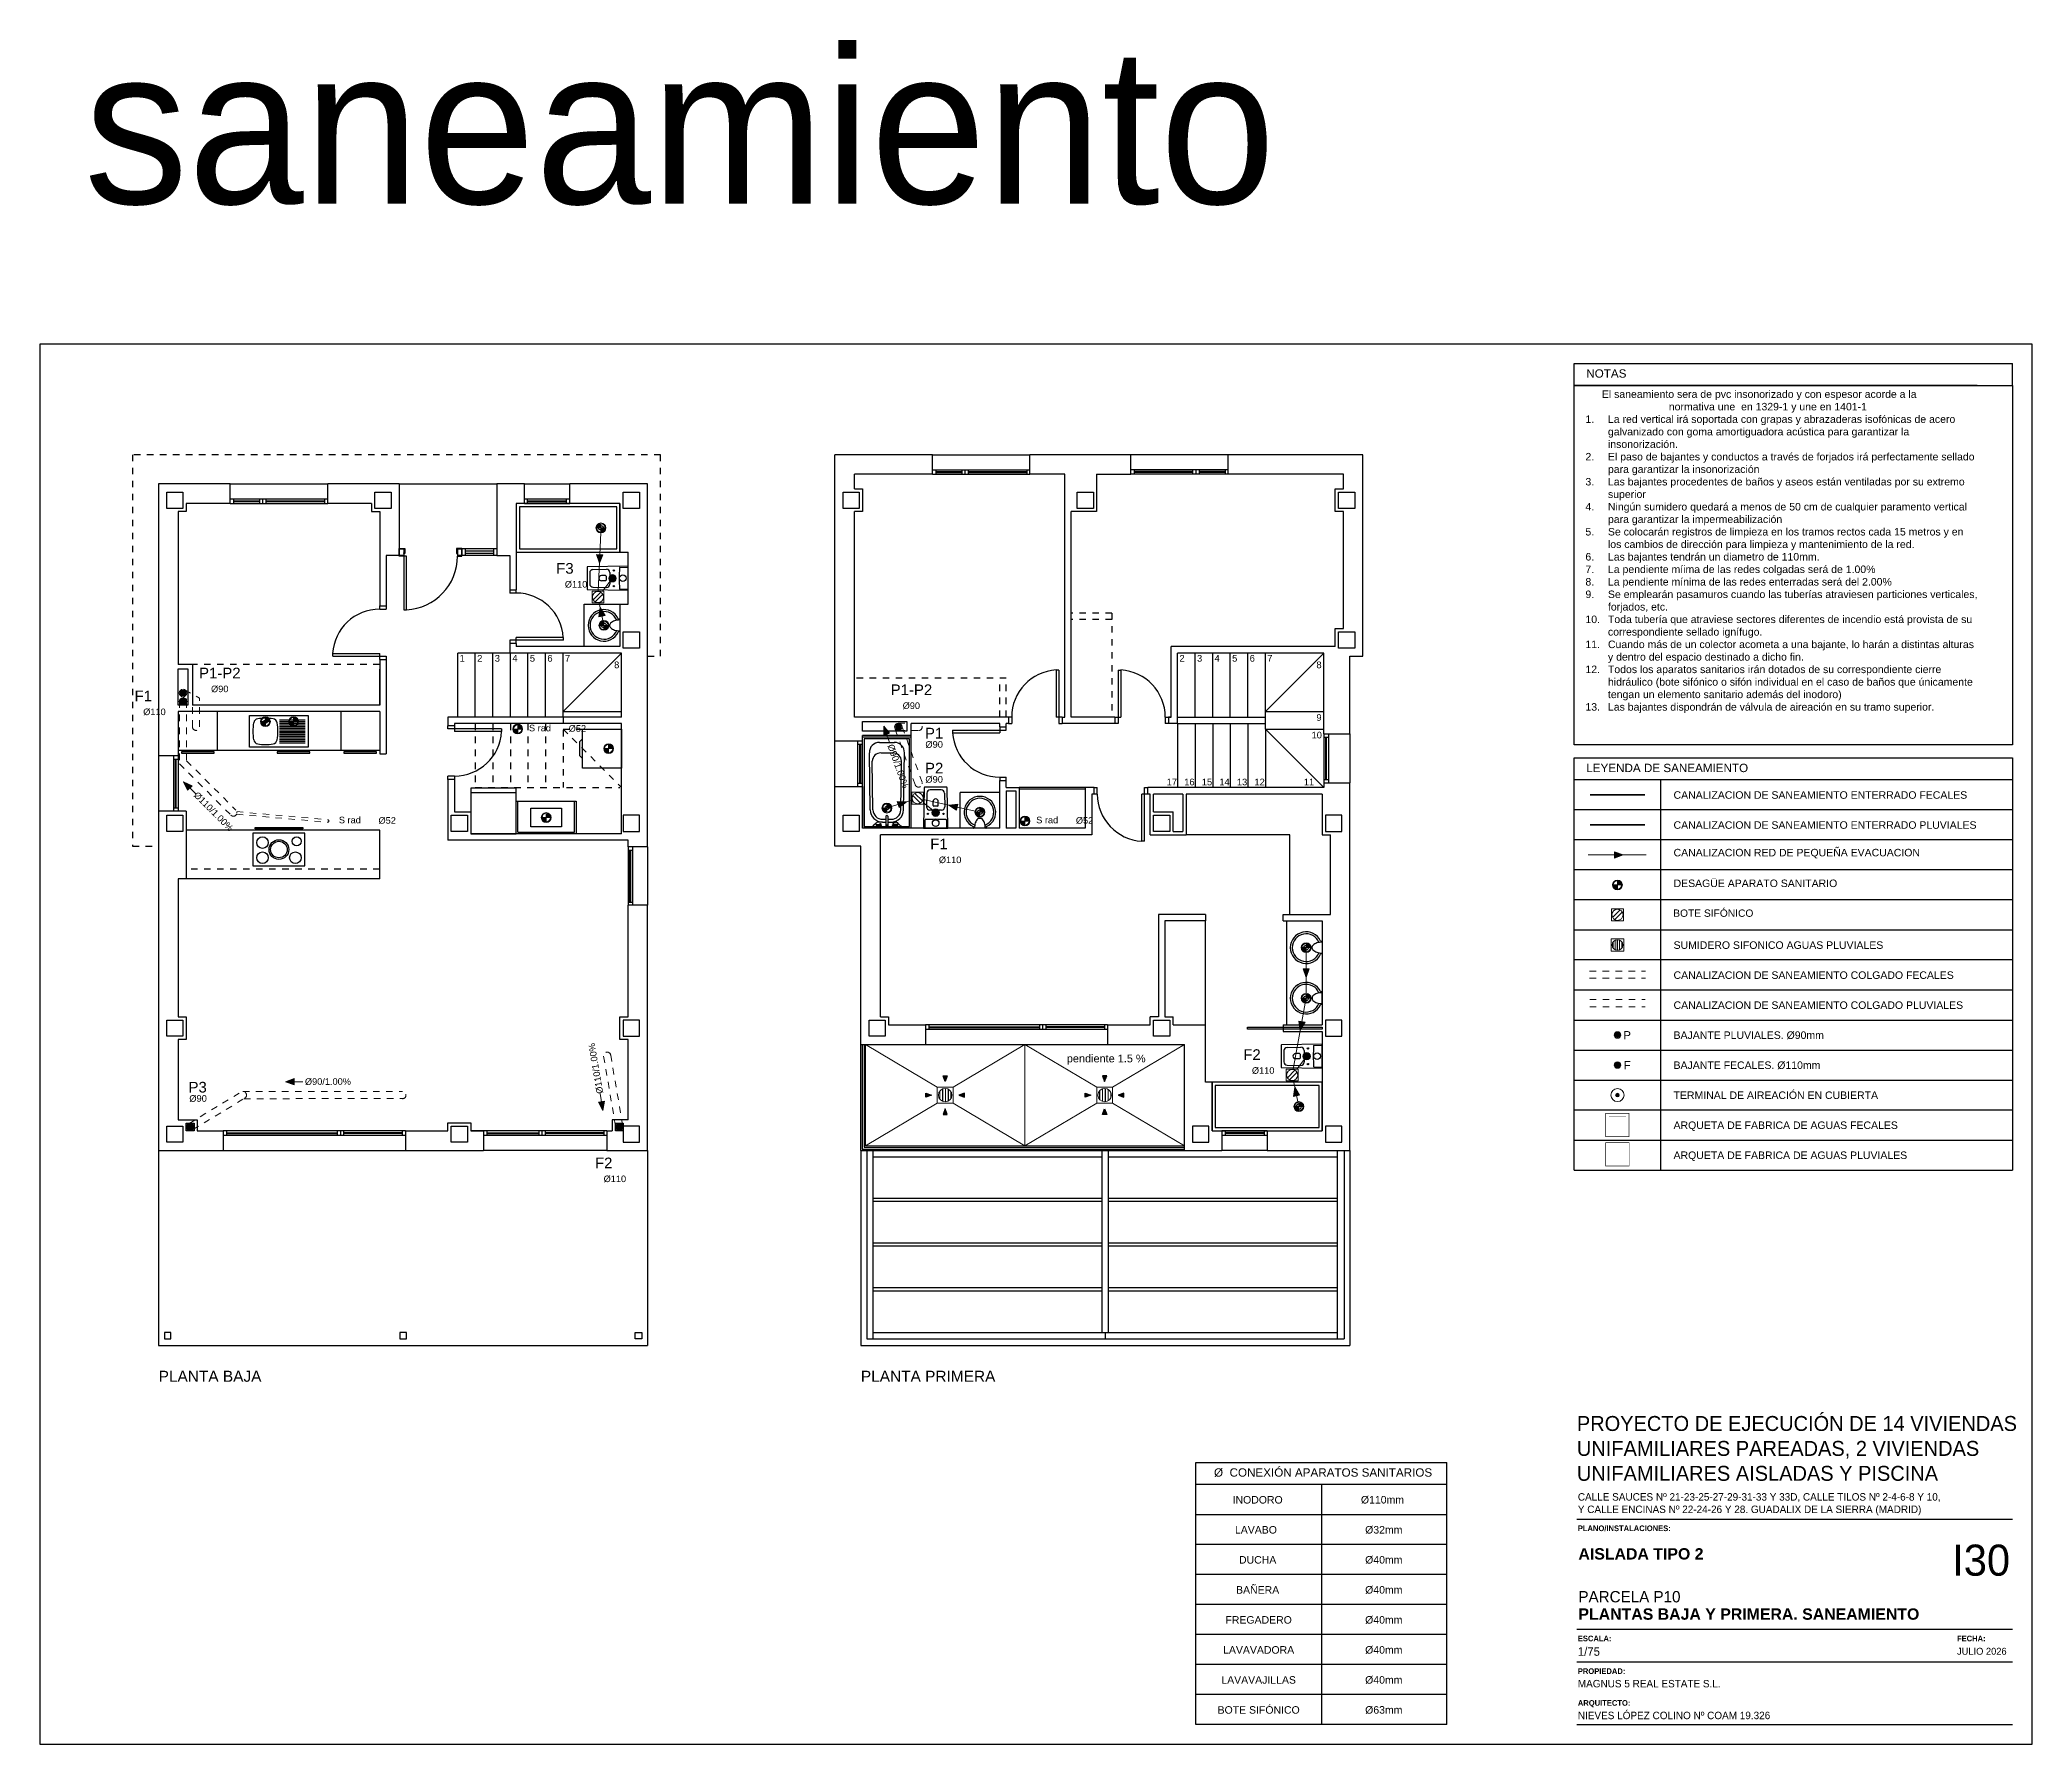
# Model space of a CAD drawing. Header units: millimetres. Extents: x 441156 to 441876, y 4514765 to 4515211.
# Drawn here: x 441294.27 to 441324.91, y 4514948.4 to 4514974.62 of the extents above; entities that cross this region are included whole.
import ezdxf
from ezdxf.enums import TextEntityAlignment as Align

# ---------------------------------------------------------------- set-up
doc = ezdxf.new("R2010")
doc.units = ezdxf.units.MM
for name, pattern in [('CONTINUA', [0]), ('RAYITAS', [0.375, 0.25, -0.125]), ('TRAZO_Y_PUNTO', [1, 0.5, -0.25, 0, -0.25])]:
    doc.linetypes.add(name, pattern=pattern)
doc.layers.add('01_cartela', color=6, linetype='Continuous', plot=False)
for name, color, linetype in [('01_FECALES', 170, 'Continuous'), ('01_mono BAJA', 2, 'Continuous'), ('01_mono PRIMERA', 2, 'Continuous'), ('01_proyección', 4, 'RAYITAS'), ('01_puertas', 2, 'Continuous'), ('01_texto cartela', 5, 'Continuous'), ('01_textos', 7, 'Continuous'), ('CALEFAC_NOTAS', 7, 'Continuous'), ('INGIN SANEAMIENTO TEXTO', 7, 'Continuous')]:
    doc.layers.add(name, color=color, linetype=linetype)
for name, color, linetype, lineweight in [('INGIN SANEAMIENTO BAJANTE FECALES', 10, 'Continuous', 5), ('INGIN SANEAMIENTO BAJANTE PLUVIALES', 170, 'Continuous', 5), ('INGIN SANEAMIENTO ENTERRADO FECALES', 10, 'Continuous', 25), ('INGIN SANEAMIENTO ENTERRADO PLUVIALES', 170, 'Continuous', 25), ('INGIN SANEAMIENTO TEXTO ENTERRADO', 7, 'Continuous', 0)]:
    doc.layers.add(name, color=color, linetype=linetype, lineweight=lineweight)
doc.layers.add('INGIN SANEAMIENTO INTERIOR', color=7, linetype='Continuous', lineweight=20, true_color=0x046206)
doc.styles.add('Century Gothic', font='', dxfattribs={"height": 2})
doc.styles.add('Century Gothic_3', font='', dxfattribs={"height": 4.5})
doc.styles.add('Century Gothic_5', font='', dxfattribs={"height": 2.5})
doc.styles.add('Century Gothic_6', font='', dxfattribs={"height": 11})
doc.styles.add('Estilo1', font='swissel.ttf')
doc.styles.add('NIEVES2', font='sanss___.ttf')
doc.styles.add('NIEVES3', font='swisseb.ttf')
doc.styles.get('Century Gothic').set_extended_font_data('Century Gothic')
doc.styles.get('Century Gothic_3').set_extended_font_data('Century Gothic')
doc.styles.get('Century Gothic_5').set_extended_font_data('Century Gothic')
doc.styles.get('Century Gothic_6').set_extended_font_data('Century Gothic')
doc.linetypes.add('FLE2', pattern='A,1e-05,[1,fle2.shx,S=1,R=0,X=0,Y=0],-1', length=1.00001)
pattern_1 = [(90, (441232.825582, 4514910.086445), (-0.043142653, 9e-18), []), (90, (441232.827277, 4514910.08814), (-0.043142653, 9e-18), []), (90, (441232.82897, 4514910.089834), (-0.043142653, 9e-18), [])]

msp = doc.modelspace()

# ---------------------------------------------------------------- texts
at = {"layer": '01_cartela', "color": 3, "insert": (441294.95035643, 4514974.48788702), "char_height": 2.3928733831, "width": 70.1854420962, "attachment_point": 1, "style": 'Century Gothic_6'}
msp.add_mtext('saneamiento ', dxfattribs=at)
at = {"layer": '01_texto cartela', "color": 5}
for s, insert, char_height, width, attachment_point, style in [('\\PPROYECTO DE EJECUCIÓN DE 14 VIVIENDAS UNIFAMILIARES PAREADAS, 2 VIVIENDAS UNIFAMILIARES AISLADAS Y PISCINA', (441317.90780833, 4514953.8319602), 0.23, 6.8221698289, 1, 'Century Gothic_3'), ('CALLE SAUCES Nº 21-23-25-27-29-31-33 Y 33D, CALLE TILOS Nº 2-4-6-8 Y 10, \\PY CALLE ENCINAS Nº 22-24-26 Y 28. GUADALIX DE LA SIERRA (MADRID)', (441317.92260222, 4514952.26186058), 0.114550418, 9.2468106263, 1, 'Century Gothic'), ('{\\fCentury Gothic|b1|i0|c0|p34;PLANO/INSTALACIONES: }', (441317.92260222, 4514951.76489165), 0.0870135776, 2.1171461181, 1, 'Century Gothic'), ('\\pt2.3273;\\PPARCELA P10', (441317.93147855, 4514950.57970091), 0.1745530179, 7.0090801689, 7, 'Century Gothic_5'), ('\\pt2.3273;PLANTAS BAJA Y PRIMERA. SANEAMIENTO', (441317.93147855, 4514950.31252866), 0.1745530179, 7.0090801689, 7, 'NIEVES3'), ('{\\fCentury Gothic|b1|i0|c0|p34;ESCALA: }', (441317.92260222, 4514950.07051227), 0.0870135776, 2.1171461181, 1, 'Century Gothic'), ('{\\fCentury Gothic|b1|i0|c0|p34;FECHA: }', (441323.75346964, 4514950.07051227), 0.0870135776, 2.1171461181, 1, 'Century Gothic'), ('1/75', (441317.92260222, 4514949.89187984), 0.130914763, 2.1171461181, 1, 'Century Gothic'), ('JULIO 2026', (441323.75346964, 4514949.88365313), 0.106913723, 3.5043768434, 1, 'Century Gothic'), ('{\\fCentury Gothic|b1|i0|c0|p34;PROPIEDAD:}', (441317.92260222, 4514949.56782721), 0.0870135776, 0.8370923696, 1, 'Century Gothic'), ('MAGNUS 5 REAL ESTATE S.L.', (441317.92260222, 4514949.38919477), 0.114550418, 4.882308024, 1, 'Century Gothic'), ('{\\fCentury Gothic|b1|i0|c0|p34;ARQUITECTO:}', (441317.92260222, 4514949.07874194), 0.0870135776, 0.8370923696, 1, 'Century Gothic'), ('NIEVES LÓPEZ COLINO Nº COAM 19.326', (441317.92260222, 4514948.9001095), 0.114550418, 3.6515309653, 1, 'Century Gothic')]:
    msp.add_mtext(s, dxfattribs=dict(at, insert=insert, char_height=char_height, width=width, attachment_point=attachment_point, style=style))
at = {"layer": '01_texto cartela', "color": 1}
for s, insert, char_height, width, attachment_point, style in [('\\pt2.3273;AISLADA TIPO 2 ', (441317.93147855, 4514951.23851257), 0.1745530179, 7.0090801689, 7, 'NIEVES3'), ('I30', (441324.56955424, 4514951.47062819), 0.478574677, 1.0498533469, 3, 'Century Gothic_6')]:
    msp.add_mtext(s, dxfattribs=dict(at, insert=insert, char_height=char_height, width=width, attachment_point=attachment_point, style=style))
at = {"layer": '01_textos', "color": 1, "style": 'Estilo1'}
for s, height, p in [('NOTAS', 0.128261215, (441318.05261545, 4514969.41918385)), ('LEYENDA DE SANEAMIENTO', 0.1282612154, (441318.05261545, 4514963.352399))]:
    msp.add_text(s, height=height, dxfattribs=at).set_placement(p)
at = {"layer": '01_textos', "style": 'NIEVES2'}
msp.add_text('pendiente 1.5 %%%', height=0.12, dxfattribs=at).set_placement((441310.67019208, 4514958.88796783, 0.0000052), align=Align.CENTER)
at = {"layer": '01_textos', "color": 5, "style": 'Estilo1'}
for s, p in [('PLANTA BAJA', (441296.0978928, 4514953.97528279, 0.0000052)), ('PLANTA PRIMERA', (441306.89715567, 4514953.97531783, 0.0000052))]:
    msp.add_text(s, height=0.1697265748, dxfattribs=at).set_placement(p)
at = {"layer": '01_textos', "color": 1, "insert": (441313.45244797, 4514952.57733495), "char_height": 0.1282612154, "attachment_point": 5, "style": 'Estilo1'}
msp.add_mtext_dynamic_manual_height_columns('\\pi1.1056;Ø  CONEXIÓN APARATOS SANITARIOS', width=6.2697470602, gutter_width=12.5, heights=[0], dxfattribs=at)
at = {"layer": 'INGIN SANEAMIENTO BAJANTE FECALES', "color": 10, "style": 'NIEVES2'}
for s, height, p in [('F3', 0.164465438, (441302.21160898, 4514966.40365755, 0.00000496)), ('F1', 0.164465438, (441295.72794116, 4514964.44144982, 0.00000467)), ('F1', 0.164465438, (441307.9637457, 4514962.16508826, 0.00000457)), ('F2', 0.164465438, (441312.77761763, 4514958.92491631, 0.00000878)), ('F', 0.12643481, (441318.62709667, 4514958.78018557)), ('F2', 0.164465438, (441302.8083057, 4514957.25870998, 0.00000496))]:
    msp.add_text(s, height=height, dxfattribs=at).set_placement(p)
at = {"layer": 'INGIN SANEAMIENTO BAJANTE PLUVIALES', "style": 'NIEVES2'}
for s, height, p in [('P1-P2', 0.164465438, (441296.71967965, 4514964.79414157, 0.0000052)), ('P1-P2', 0.164465438, (441307.35525557, 4514964.53611836, -0.00003071)), ('P', 0.12643481, (441318.62150765, 4514959.24190541))]:
    msp.add_text(s, height=height, dxfattribs=at).set_placement(p)
for s, p in [('P1', (441308.02376612, 4514963.86896797, -0.00003071)), ('P2', (441308.02376612, 4514963.33131698, -0.00003071)), ('P3', (441296.698072, 4514958.42388143, 0.0000052))]:
    msp.add_text(s, height=0.164465438, dxfattribs=at).set_placement(p, align=Align.CENTER)
at = {"layer": 'INGIN SANEAMIENTO TEXTO', "color": 5, "style": 'Estilo1'}
for s, width, heights, insert, char_height, attachment_point in [('\\pi0.25241;El saneamiento sera de pvc insonorizado y con espesor acorde a la \\P\\pi1.2819;normativa une  en 1329-1 y une en 1401-1\\P\\pi-0.34629,l0.34629,t0.34629;1.^ILa red vertical irá soportada con grapas y abrazaderas isofónicas de acero galvanizado con goma amortiguadora acústica para garantizar la insonorización.\\P2.^IEl paso de bajantes y conductos a través de forjados irá perfectamente sellado para garantizar la insonorización\\P3.^ILas bajantes procedentes de baños y aseos están ventiladas por su extremo superior\\P4.^INingún sumidero quedará a menos de 50 cm de cualquier paramento vertical para garantizar la impermeabilización\\P5.^ISe colocarán registros de limpieza en los tramos rectos cada 15 metros y en los cambios de dirección para limpieza y mantenimiento de la red.\\P6.^ILas bajantes tendrán un diametro de 110mm.\\P7.^ILa pendiente míima de las redes colgadas será de 1.00%\\P8.^ILa pendiente mínima de las redes enterradas será del 2.00%\\P9.^ISe emplearán pasamuros cuando las tuberías atraviesen particiones verticales, forjados, etc.\\P10.^IToda tubería que atraviese sectores diferentes de incendio está provista de su correspondiente sellado ignífugo.\\P11.^ICuando más de un colector acometa a una bajante, lo harán a distintas alturas y dentro del espacio destinado a dicho fin.\\P12.^ITodos los aparatos sanitarios irán dotados de su correspondiente cierre hidráulico (bote sifónico o sifón individual en el caso de baños que únicamente tengan un elemento sanitario además del inodoro)\\P13.^ILas bajantes dispondrán de válvula de aireación en su tramo superior.', 6.0278899763, [14.18675243], (441318.03935233, 4514969.22371672), 0.11542964114, 1), ('CANALIZACION DE SANEAMIENTO ENTERRADO FECALES', 6.6485632608, [0], (441319.39450493, 4514963.05782456), 0.1154296411, 1), ('CANALIZACION DE SANEAMIENTO ENTERRADO PLUVIALES', 6.6232700442, [0], (441319.39450493, 4514962.59610472), 0.1154296411, 1), ('CANALIZACION RED DE PEQUEÑA EVACUACION', 5.5609549455, [0], (441319.39450493, 4514962.17200293), 0.1154296411, 1), ('DESAGÜE APARATO SANITARIO', 4.2100631955, [0], (441319.39450493, 4514961.69959083), 0.1154296411, 1), ('BOTE SIFÓNICO', 8.1630085879, [0], (441319.38977604, 4514961.23942573), 0.1126125, 1), ('SUMIDERO SIFONICO AGUAS PLUVIALES', 6.0555258706, [0], (441319.39450493, 4514960.74922539), 0.1154296411, 1), ('CANALIZACION DE SANEAMIENTO COLGADO FECALES', 6.9014961033, [0], (441319.39450493, 4514960.28750556), 0.1154296411, 1), ('CANALIZACION DE SANEAMIENTO COLGADO PLUVIALES', 6.9014961033, [0], (441319.39450493, 4514959.82578572), 0.1154296411, 1), ('BAJANTE PLUVIALES. %%C90mm', 4.2100631955, [0], (441319.39450493, 4514959.36406589), 0.1154296411, 1), ('BAJANTE FECALES. %%C110mm', 4.2100631955, [0], (441319.39450493, 4514958.90234606), 0.1154296411, 1), ('TERMINAL DE AIREACIÓN EN CUBIERTA', 4.2100631955, [0], (441319.39450493, 4514958.44062622), 0.1154296411, 1), ('ARQUETA DE FABRICA DE AGUAS FECALES', 5.1459128872, [0], (441319.39450493, 4514957.97890639), 0.1154296411, 1), ('ARQUETA DE FABRICA DE AGUAS PLUVIALES', 6.2588880691, [0], (441319.39450493, 4514957.51718656), 0.1154296411, 1), ('INODORO', 2.577843577, [0], (441312.99861527, 4514952.15883166), 0.115429641, 5), ('\\pi0.99501;Ø110mm', 2.577843577, [0], (441314.4206321, 4514952.15820729), 0.1154296411, 5), ('LAVABO', 2.577843577, [0], (441312.97255715, 4514951.69711183), 0.115429641, 5), ('\\pi1.0358;Ø32mm', 2.577843577, [0], (441314.4206321, 4514951.69648746), 0.1154296411, 5), ('DUCHA', 2.577843577, [0], (441312.99861527, 4514951.23539199), 0.115429641, 5), ('\\pi1.0358;Ø40mm', 2.577843577, [0.10255159], (441314.4206321, 4514951.23476763), 0.1154296411, 5), ('BAÑERA', 2.577843577, [0], (441312.99861527, 4514950.77367216), 0.115429641, 5), ('\\pi1.0358;Ø40mm', 2.577843577, [0.10255159], (441314.4206321, 4514950.77304779), 0.1154296411, 5), ('FREGADERO', 2.577843577, [0], (441313.01389721, 4514950.31195232), 0.115429641, 5), ('\\pi1.0358;Ø40mm', 2.577843577, [0.10255159], (441314.4206321, 4514950.31132796), 0.1154296411, 5), ('LAVAVADORA', 2.577843577, [0], (441313.01389721, 4514949.85023249), 0.115429641, 5), ('\\pi1.0358;Ø40mm', 2.577843577, [0.10255159], (441314.4206321, 4514949.84960812), 0.1154296411, 5), ('LAVAVAJILLAS', 2.577843577, [0], (441313.01389721, 4514949.38851266), 0.1154296411, 5), ('\\pi1.0358;Ø40mm', 2.577843577, [0.10255159], (441314.4206321, 4514949.38788829), 0.1154296411, 5), ('BOTE SIFÓNICO', 2.577843577, [0], (441313.01389721, 4514948.92679282), 0.1154296411, 5), ('\\pi1.0358;Ø63mm', 2.577843577, [0.10255159], (441314.4206321, 4514948.92616846), 0.1154296411, 5)]:
    msp.add_mtext_dynamic_manual_height_columns(s, width=width, gutter_width=12.5, heights=heights, dxfattribs=dict(at, insert=insert, char_height=char_height, attachment_point=attachment_point))
at = {"layer": 'INGIN SANEAMIENTO TEXTO ENTERRADO', "style": 'Estilo1'}
for s, insert, char_height, attachment_point, rotation in [('Ø110', (441302.69018878, 4514966.23962042, 0.00000496), 0.10125, 6, 359.979970055), ('Ø90', (441297.17125192, 4514964.63010445, 0.0000052), 0.10125, 6, 359.979970055), ('Ø90', (441297.17125192, 4514964.63010445, 0.0000052), 0.10125, 6, 359.979970055), ('Ø90', (441307.80682783, 4514964.37208124, -0.00003071), 0.10125, 6, 359.979970055), ('Ø110', (441296.20652096, 4514964.2774127, 0.00000467), 0.10125, 6, 359.979970055), ('S rad', (441302.13152892, 4514964.02972702, 0.000004), 0.10125, 6, 359.979970055), ('Ø52', (441302.67089507, 4514964.02233621, 0.000004), 0.10125, 6, 359.979970055), ('\\pi-0.086786;Ø90/1.00%', (441307.37908085, 4514963.69462018, -0.00003071), 0.10125, 4, 289.728728503), ('Ø90', (441308.02376612, 4514963.77589316, -0.00003071), 0.102375, 5, 0.020029945), ('Ø90', (441308.02376612, 4514963.23824217, -0.00003071), 0.102375, 5, 0.020029945), ('\\pi-0.13221;Ø110/1.00%', (441296.75680557, 4514962.92990412, 0.00000274), 0.10125, 4, 315.020029323), ('S rad', (441299.20673565, 4514962.61454226, 0.00000389), 0.10125, 6, 359.979970055), ('Ø52', (441299.74610181, 4514962.60715146, 0.00000389), 0.10125, 6, 359.979970055), ('S rad', (441309.93117137, 4514962.61454226, 0.0000052), 0.10125, 6, 359.979970055), ('Ø52', (441310.47053752, 4514962.60715146, 0.0000052), 0.10125, 6, 359.979970055), ('Ø110', (441308.4423255, 4514962.00105114, 0.00000457), 0.10125, 6, 359.979970055), ('Ø110/1.00%', (441302.75520875, 4514959.18127391, 0.00000513), 0.10125, 6, 99.662074076), ('\\pi-0.086786;Ø90/1.00%', (441298.43427558, 4514958.59045078, 0.00000573), 0.10125, 4, 0.020029945), ('Ø110', (441313.25619744, 4514958.76087919, 0.00000878), 0.10125, 6, 359.979970055), ('Ø90', (441296.70448256, 4514958.33080662, 0.0000052), 0.102375, 5, 0.020029945), ('Ø110', (441303.2868855, 4514957.09467285, 0.00000496), 0.10125, 6, 359.979970055)]:
    msp.add_mtext_dynamic_manual_height_columns(s, width=0.5900810399, gutter_width=12.5, heights=[0], dxfattribs=dict(at, insert=insert, char_height=char_height, attachment_point=attachment_point, rotation=rotation))

# ---------------------------------------------------------------- blocks, each defined once
blk = doc.blocks.new('B PLUVIALES')
at = {"layer": 'INGIN SANEAMIENTO BAJANTE PLUVIALES', "lineweight": 0}
h = blk.add_hatch(color=256, dxfattribs=at)
h.dxf.hatch_style = 1
edge = h.paths.add_edge_path()
edge.add_arc((57.049, 40.386), 0.0688, 0, 360)
for radius in [0.0918, 0.0688]:
    blk.add_circle((57.049, 40.386), radius, dxfattribs=at)
blk = doc.blocks.new('BAJANTE FECALES')
at = {"layer": 'INGIN SANEAMIENTO BAJANTE FECALES', "lineweight": 0}
h = blk.add_hatch(dxfattribs=at)
h.set_pattern_fill('GOST_WOOD', color=256, scale=0.005)
edge = h.paths.add_edge_path(flags=17)
edge.add_arc((57.049, 39.966), 0.0688, 0, 360)
edge = h.paths.add_edge_path()
edge.add_arc((57.049, 39.966), 0.0918, 0, 360)
h = blk.add_hatch(color=256, dxfattribs=at)
h.dxf.hatch_style = 1
edge = h.paths.add_edge_path()
edge.add_arc((57.049, 39.966), 0.0688, 0, 360)
for radius in [0.0918, 0.0688]:
    blk.add_circle((57.049, 39.966), radius, dxfattribs=at)
blk = doc.blocks.new('ARQUETA FECALES 1')
at = {"layer": 'INGIN SANEAMIENTO ENTERRADO FECALES'}
for points, const_width in [([(13.525, 21.29), (13.525, 21.824), (14.059, 21.824), (14.059, 21.29)], 0.015), ([(13.574, 21.339), (13.574, 21.775), (14.01, 21.775), (14.01, 21.339)], 0.0015), ([(13.597, 21.362), (13.597, 21.753), (13.988, 21.753), (13.988, 21.362)], 0.0015)]:
    blk.add_lwpolyline(points, close=True, dxfattribs=dict(at, const_width=const_width))
blk = doc.blocks.new('ARQUETA 3')
at = {"layer": 'INGIN SANEAMIENTO ENTERRADO PLUVIALES'}
for points, const_width in [([(13.614, 20.539), (13.614, 20.895), (13.97, 20.895), (13.97, 20.539)], 0.01), ([(13.647, 20.572), (13.647, 20.862), (13.937, 20.862), (13.937, 20.572)], 0.001), ([(13.662, 20.587), (13.662, 20.847), (13.922, 20.847), (13.922, 20.587)], 0.001)]:
    blk.add_lwpolyline(points, close=True, dxfattribs=dict(at, const_width=const_width))
blk = doc.blocks.new('SIFON')
at = {"layer": 'INGIN SANEAMIENTO INTERIOR', "linetype": 'Continuous', "lineweight": 0}
h = blk.add_hatch(color=256, dxfattribs=at)
h.dxf.hatch_style = 1
edge = h.paths.add_edge_path()
edge.add_line((1065.928, 523.956), (1065.852, 523.956))
edge.add_arc((1065.928, 523.956), 0.076, 180, 270)
edge.add_line((1065.928, 523.88), (1065.928, 523.956))
edge = h.paths.add_edge_path()
edge.add_line((1065.928, 524.032), (1065.928, 523.956))
edge.add_line((1065.928, 523.956), (1066.004, 523.956))
edge.add_arc((1065.928, 523.956), 0.076, 0, 90)
for points in [[(1065.852, 523.956), (1066.004, 523.956)], [(1065.928, 524.032), (1065.928, 523.88)]]:
    blk.add_lwpolyline(points, dxfattribs=at)
for radius in [0.0891, 0.076]:
    blk.add_circle((1065.928, 523.956), radius, dxfattribs=at)
blk = doc.blocks.new('DLECHA SANEAMIENTO INTERIOR')
at = {"layer": 'INGIN SANEAMIENTO INTERIOR', "lineweight": 0}
h = blk.add_hatch(color=256, dxfattribs=at)
h.dxf.hatch_style = 1
h.paths.add_polyline_path([(1048.429, 522.543), (1048.429, 522.658), (1048.588, 522.6)])
blk.add_lwpolyline([(1048.429, 522.543), (1048.429, 522.658), (1048.588, 522.6), (1048.429, 522.543)], dxfattribs=at)
blk = doc.blocks.new('BOTE_SIFONICO')
at = {"layer": 'INGIN SANEAMIENTO INTERIOR', "ltscale": 0.5}
for p, q in [((-0.062, -0.036), (0.036, 0.062)), ((-0.036, -0.062), (0.062, 0.036))]:
    blk.add_line(p, q, dxfattribs=at)
blk.add_lwpolyline([(-0.075, -0.075), (0.075, -0.075), (0.075, 0.075), (-0.075, 0.075), (-0.075, -0.075)], close=True, dxfattribs=at)
blk.add_circle((0, 0), 0.0712, dxfattribs=at)
blk = doc.blocks.new('A$C05441830')
at = {"layer": '01_mono BAJA', "color": 254, "linetype": 'CONTINUA'}
for p, q in [((0.4, 13.25), (0.4, 9.067)), ((1.5, 13.25), (0.4, 13.25)), ((1.5, 12.95), (1.5, 13.25)), ((1.5, 13.25), (3, 13.25)), ((4.1, 13.25), (3, 13.25)), ((3, 12.95), (3, 13.25)), ((4.1, 13.25), (4.1, 12.15)), ((4.1, 13.25), (5.6, 13.25)), ((6.025, 13.25), (5.6, 13.25)), ((5.6, 13.25), (5.6, 12.15)), ((6.025, 12.95), (6.025, 13.25)), ((6.025, 13.25), (6.725, 13.25)), ((7.92, 13.25), (6.725, 13.25)), ((6.725, 12.95), (6.725, 13.25)), ((7.92, 7.67), (7.92, 13.25)), ((0.775, 12.875), (0.7, 12.875)), ((0.775, 12.95), (0.775, 12.875)), ((1.5, 12.95), (0.825, 12.95)), ((0.825, 12.95, 0), (0.825, 12.825, 0)), ((1.5, 13.02, 0), (3, 13.02, 0)), ((1.5, 12.95, 0), (3, 12.95, 0)), ((1.55, 13.02), (1.55, 12.95)), ((1.55, 12.992), (1.95, 12.992, 0)), ((1.55, 12.978), (1.95, 12.978, 0)), ((1.95, 13.02, 0), (1.95, 12.95, 0)), ((2, 13.02, 0), (2, 12.95, 0)), ((2.05, 13.02, 0), (2.05, 12.95, 0)), ((2.05, 12.992, 0), (2.95, 12.992, 0)), ((2.05, 12.978, 0), (2.95, 12.978, 0)), ((2.95, 13.02, 0), (2.95, 12.95, 0)), ((3.675, 12.95), (3, 12.95, 0)), ((3.675, 12.95, 0), (3.675, 12.825, 0)), ((5.9, 12.95), (5.9, 11.622)), ((6.025, 12.95), (5.9, 12.95)), ((6.025, 13.02), (6.725, 13.02)), ((6.025, 12.95), (6.725, 12.95)), ((6.075, 12.95), (6.075, 13.02)), ((6.075, 12.992), (6.675, 12.992)), ((6.075, 12.978), (6.675, 12.978)), ((6.675, 12.95), (6.675, 13.02)), ((7.495, 12.95), (6.725, 12.95)), ((7.495, 12.95, 0), (7.495, 12.2, 0)), ((0.7, 12.825), (0.7, 10.475)), ((0.825, 12.825, 0), (0.7, 12.825, 0)), ((3.675, 12.825, 0), (3.8, 12.825, 0)), ((3.8, 12.825), (3.8, 11.375)), ((3.9, 12.15), (3.9, 11.375)), ((4.1, 12.15), (3.9, 12.15)), ((4.11, 12.15), (4.17, 12.15)), ((4.17, 12.18), (4.17, 12.15)), ((4.185, 12.25), (4.185, 12.19)), ((4.98, 12.25), (4.98, 12.19)), ((4.995, 12.18), (4.995, 12.15)), ((5.065, 12.25), (5.065, 12.15)), ((5.6, 12.25), (5.065, 12.25)), ((5.6, 12.15), (5.065, 12.15)), ((5.115, 12.25), (5.115, 12.15)), ((5.55, 12.217), (5.115, 12.217)), ((5.55, 12.183), (5.115, 12.183)), ((5.55, 12.25), (5.55, 12.15)), ((5.6, 12.15), (5.8, 12.15)), ((5.8, 12.15), (5.8, 11.622)), ((7.493, 11.966), (7.62, 11.968)), ((7.495, 12.2), (7.62, 12.2)), ((7.62, 11.4), (7.62, 12.2)), ((7.03, 11.886), (7.03, 11.713)), ((7.08, 11.936), (7.29, 11.939)), ((7.08, 11.663), (7.29, 11.66)), ((7.27, 11.84), (7.21, 11.84)), ((7.27, 11.76), (7.21, 11.76)), ((7.28, 11.83), (7.28, 11.77)), ((7.34, 11.889), (7.34, 11.71)), ((3.8, 11.325), (3.8, 11.375)), ((3.8, 11.375), (3.9, 11.375)), ((3.9, 11.375), (3.9, 11.325)), ((5.8, 11.622), (5.8, 11.572)), ((5.8, 11.622), (5.9, 11.622)), ((5.9, 11.572), (5.8, 11.572)), ((5.9, 11.572), (5.9, 11.622)), ((6.945, 11.401, 0), (7.495, 11.401, 0)), ((6.945, 10.75), (6.945, 11.401)), ((7.493, 11.634), (7.62, 11.632)), ((7.495, 11.4, 0), (7.495, 10.75, 0)), ((7.495, 11.4), (7.62, 11.4)), ((3.8, 11.325), (3.9, 11.325)), ((7.339, 11.06, 0), (7.338, 11.09, 0)), ((7.493, 11.171, 0), (7.478, 11.171, 0)), ((7.495, 11.169, 0), (7.495, 10.981, 0)), ((6.624, 10.847), (5.8, 10.847)), ((5.8, 10.847), (5.8, 10.797)), ((5.8, 10.797), (5.8, 10.65)), ((5.9, 10.797), (5.8, 10.797)), ((5.9, 10.797), (5.9, 10.888)), ((6.624, 10.888), (5.9, 10.888)), ((5.9, 10.797), (5.9, 10.75)), ((7.495, 10.75), (5.9, 10.75)), ((6.624, 10.847), (6.624, 10.888)), ((7.493, 10.978, 0), (7.478, 10.979, 0)), ((0.92, 10.475), (0.7, 10.475)), ((0.92, 10.475), (0.92, 9.85)), ((3.077, 10.6), (3.077, 10.642)), ((3.077, 10.642), (3.8, 10.642)), ((3.077, 10.6), (3.9, 10.6)), ((3.8, 10.55), (3.8, 10.642)), ((3.8, 10.55), (3.8, 9.85)), ((3.8, 10.55), (3.9, 10.55)), ((3.9, 10.6), (3.9, 10.55)), ((3.9, 10.55), (3.9, 9.1)), ((5, 9.665), (5, 10.65)), ((5.2, 10.65), (5, 10.65)), ((5.8, 10.65), (5.075, 10.65)), ((5.27, 9.665), (5.27, 10.65)), ((5.54, 9.665), (5.54, 10.65)), ((7.52, 10.65), (5.8, 10.65)), ((5.81, 9.665), (5.81, 10.65)), ((6.08, 9.665), (6.08, 10.65)), ((6.35, 9.665), (6.35, 10.65)), ((6.62, 9.665), (6.62, 10.65)), ((6.62, 9.75), (7.52, 10.65)), ((7.52, 9.665), (7.52, 10.65)), ((3.8, 9.85), (3.8, 10.4)), ((3.8, 9.85), (0.92, 9.85)), ((3.8, 9.85), (0.92, 9.85)), ((3.8, 9.75), (0.7, 9.75)), ((0.7, 9.75), (0.7, 9.067)), ((1.3, 9.75), (1.3, 9.15)), ((1.8, 9.2), (1.8, 9.69)), ((1.8, 9.69), (2.7, 9.69)), ((2.259, 9.62), (2.655, 9.62)), ((2.259, 9.595), (2.655, 9.595)), ((2.259, 9.57), (2.655, 9.57)), ((2.259, 9.545), (2.655, 9.545)), ((2.259, 9.52), (2.655, 9.52)), ((2.7, 9.69), (2.7, 9.2)), ((3.2, 9.75), (3.2, 9.15)), ((3.8, 9.75), (3.8, 9.1)), ((7.52, 9.665), (4.85, 9.665)), ((4.85, 9.665), (4.85, 9.532)), ((4.85, 9.482), (4.85, 9.532)), ((4.95, 9.532), (4.85, 9.532)), ((7.52, 9.565), (4.95, 9.565)), ((4.95, 9.565), (4.95, 9.532)), ((4.95, 9.532), (4.95, 9.441)), ((6.62, 9.75), (7.52, 9.75)), ((7.52, 7.87), (7.52, 9.565)), ((2.7, 9.2), (1.8, 9.2)), ((2.259, 9.495), (2.655, 9.495)), ((2.259, 9.47), (2.655, 9.47)), ((2.259, 9.445), (2.655, 9.445)), ((2.259, 9.42), (2.655, 9.42)), ((2.259, 9.395), (2.655, 9.395)), ((2.259, 9.37), (2.655, 9.37)), ((2.259, 9.345), (2.655, 9.345)), ((2.259, 9.32), (2.655, 9.32)), ((2.259, 9.295), (2.655, 9.295)), ((2.259, 9.27), (2.655, 9.27)), ((5.674, 9.482), (4.85, 9.482)), ((5.674, 9.441), (4.95, 9.441)), ((5.674, 9.482), (5.674, 9.441)), ((0.7, 9.067, 0), (0.4, 9.067, 0)), ((0.4, 9.067), (0.4, 8.217)), ((0.63, 9.067), (0.63, 8.217)), ((0.63, 9.017), (0.7, 9.017)), ((0.658, 8.267), (0.658, 9.017)), ((0.672, 8.267), (0.672, 9.017)), ((3.8, 9.15), (0.7, 9.15)), ((0.7, 9.067), (0.7, 8.217)), ((3.8, 9.1), (3.9, 9.1)), ((4.85, 8.707), (4.85, 8.757)), ((4.95, 8.757), (4.85, 8.757)), ((4.85, 8.707), (4.85, 7.77)), ((4.95, 8.707), (4.85, 8.707)), ((4.95, 8.757), (4.95, 8.707)), ((4.95, 8.707), (4.95, 8.205)), ((5.9, 8.5), (5.2, 8.5)), ((5.925, 7.895), (5.925, 8.37)), ((6.795, 7.895), (6.795, 8.37)), ((0.4, 8.217), (0.4, 3)), ((0.825, 8.217, 0), (0.4, 8.217, 0)), ((0.63, 8.267), (0.7, 8.267)), ((0.825, 8.217, 0), (0.825, 7.175, 0)), ((4.95, 8.205), (5.2, 8.205)), ((5.2, 8.205), (5.2, 7.87)), ((3.8, 7.925), (0.825, 7.925)), ((3.8, 7.175), (3.8, 7.925)), ((7.62, 7.77), (4.85, 7.77)), ((7.52, 7.87), (5.2, 7.87)), ((5.925, 7.895), (6.795, 7.895)), ((7.62, 7.67), (7.62, 7.77)), ((7.92, 7.67, 0), (7.62, 7.67, 0)), ((7.62, 7.67, 0), (7.62, 6.77, 0)), ((7.69, 7.67, 0), (7.69, 6.77, 0)), ((7.92, 7.67, 0), (7.92, 6.77, 0)), ((7.62, 7.62, 0), (7.69, 7.62, 0)), ((7.648, 6.82, 0), (7.648, 7.62, 0)), ((7.662, 6.82, 0), (7.662, 7.62, 0)), ((0.7, 7.175), (0.7, 5.055)), ((0.825, 7.175), (0.7, 7.175)), ((3.8, 7.175), (0.825, 7.175)), ((7.62, 6.82, 0), (7.69, 6.82, 0)), ((7.62, 5.055), (7.62, 6.77, 0)), ((7.92, 6.77, 0), (7.62, 6.77, 0)), ((7.92, 3), (7.92, 6.77)), ((7.495, 4.705, 0), (7.495, 5.055, 0)), ((7.495, 5.055, 0), (7.62, 5.055, 0)), ((0.7, 4.705), (0.7, 3.47)), ((7.62, 4.705, 0), (7.495, 4.705, 0)), ((7.62, 3.47), (7.62, 4.705)), ((0.7, 3.47), (0.995, 3.47)), ((0.995, 3.47), (0.995, 3.3)), ((7.62, 3.47), (7.375, 3.47)), ((7.375, 3.47), (7.375, 3.3, 0)), ((0.995, 3.3), (1.395, 3.3)), ((1.395, 3.3), (1.395, 3)), ((4.195, 3.3, 0), (1.395, 3.3)), ((4.195, 3.23, 0), (1.395, 3.23)), ((1.445, 3.3), (1.445, 3.23)), ((1.445, 3.272, 0), (3.145, 3.272, 0)), ((1.445, 3.258, 0), (3.145, 3.258, 0)), ((3.145, 3.3, 0), (3.145, 3.23, 0)), ((3.195, 3.3, 0), (3.195, 3.23, 0)), ((3.245, 3.3, 0), (3.245, 3.23, 0)), ((4.145, 3.272, 0), (3.245, 3.272, 0)), ((4.145, 3.258, 0), (3.245, 3.258, 0)), ((4.145, 3.3, 0), (4.145, 3.23, 0)), ((4.195, 3.3, 0), (4.85, 3.3, 0)), ((4.195, 3.3, 0), (4.195, 3, 0)), ((5.2, 3.3), (5.395, 3.3)), ((5.395, 3.3, 0), (5.2, 3.3, 0)), ((7.295, 3.3, 0), (5.395, 3.3, 0)), ((5.395, 3.3, 0), (5.395, 3, 0)), ((7.295, 3.23, 0), (5.395, 3.23, 0)), ((5.445, 3.3, 0), (5.445, 3.23, 0)), ((5.445, 3.272, 0), (6.246, 3.272, 0)), ((5.445, 3.258, 0), (6.246, 3.258, 0)), ((6.246, 3.3, 0), (6.246, 3.23, 0)), ((6.295, 3.3, 0), (6.295, 3.23, 0)), ((6.345, 3.3, 0), (6.345, 3.23, 0)), ((7.245, 3.272, 0), (6.345, 3.272, 0)), ((7.245, 3.258, 0), (6.345, 3.258, 0)), ((7.245, 3.3, 0), (7.245, 3.23, 0)), ((7.295, 3.3), (7.375, 3.3)), ((7.295, 3.3, 0), (7.295, 3, 0)), ((0.4, 3), (1.395, 3)), ((0.4, 3), (0.4, 0)), ((1.395, 3), (4.195, 3, 0)), ((4.195, 3, 0), (5.395, 3, 0)), ((7.295, 3, 0), (5.395, 3, 0)), ((7.295, 3), (7.92, 3)), ((7.92, 3), (7.92, 0)), ((0.4, 0, 0), (7.92, 0))]:
    blk.add_line(p, q, dxfattribs=at)
for points in [[(0.775, 12.875), (0.525, 12.875), (0.525, 13.125), (0.775, 13.125), (0.775, 12.875)], [(3.975, 12.875), (3.725, 12.875), (3.725, 13.125), (3.975, 13.125), (3.975, 12.875)], [(7.495, 12.2), (7.495, 12.95), (5.9, 12.95), (5.9, 12.2)], [(7.445, 12.25), (7.445, 12.9), (5.95, 12.9), (5.95, 12.25)], [(7.545, 13.125), (7.795, 13.125), (7.795, 12.875), (7.545, 12.875), (7.545, 13.125)], [(4.185, 12.26), (4.185, 12.25), (4.1, 12.25), (4.1, 12.26)], [(4.98, 12.26), (4.98, 12.25), (5.065, 12.25), (5.065, 12.26)], [(4.17, 12.15), (4.1, 12.15), (4.1, 12.25), (4.17, 12.25)], [(4.17, 12.15), (4.17, 12.14), (4.1, 12.14), (4.1, 12.15)], [(4.185, 12.19), (4.185, 12.18), (4.17, 12.18), (4.17, 12.19)], [(4.17, 12.14), (4.17, 11.315), (4.21, 11.315), (4.21, 12.14)], [(4.98, 12.19), (4.98, 12.18), (4.995, 12.18), (4.995, 12.19)], [(4.995, 12.15), (4.995, 12.14), (5.065, 12.14), (5.065, 12.15)], [(7.545, 10.975), (7.795, 10.975), (7.795, 10.725), (7.545, 10.725), (7.545, 10.975)], [(0.7, 10.405), (0.85, 10.405), (0.85, 9.85), (0.7, 9.85)], [(2.225, 9.13), (2.225, 9.11), (2.725, 9.11), (2.725, 9.13)], [(3.25, 9.13), (3.25, 9.11), (3.75, 9.11), (3.75, 9.13)], [(5.2, 8.57), (5.2, 7.87), (5.9, 7.87), (5.9, 8.57)], [(5.9, 8.37), (6.82, 8.37), (6.82, 7.87), (5.9, 7.87)], [(0.775, 7.905), (0.525, 7.905), (0.525, 8.155), (0.775, 8.155), (0.775, 7.905)], [(5.15, 7.905), (4.9, 7.905), (4.9, 8.155), (5.15, 8.155), (5.15, 7.905)], [(7.545, 7.905), (7.795, 7.905), (7.795, 8.155), (7.545, 8.155), (7.545, 7.905)], [(1.85, 7.377), (2.65, 7.377), (2.65, 7.877), (1.85, 7.877)], [(2.618, 7.945), (1.883, 7.945), (1.883, 7.965), (2.618, 7.965)], [(0.775, 4.755), (0.525, 4.755), (0.525, 5.005), (0.775, 5.005), (0.775, 4.755)], [(7.545, 4.755), (7.795, 4.755), (7.795, 5.005), (7.545, 5.005), (7.545, 4.755)], [(0.775, 3.125), (0.525, 3.125), (0.525, 3.375), (0.775, 3.375), (0.775, 3.125)], [(0.825, 3.42), (0.945, 3.42), (0.945, 3.3), (0.825, 3.3)], [(5.15, 3.125), (4.9, 3.125), (4.9, 3.375), (5.15, 3.375), (5.15, 3.125)], [(7.425, 3.42), (7.545, 3.42), (7.545, 3.3), (7.425, 3.3)], [(7.545, 3.125), (7.795, 3.125), (7.795, 3.375), (7.545, 3.375), (7.545, 3.125)], [(7.73, 0.2), (7.83, 0.2), (7.83, 0.1), (7.73, 0.1)]]:
    blk.add_lwpolyline(points, close=True, dxfattribs=at)
for points in [[(4.995, 12.25), (4.995, 12.15)], [(5.065, 12.15), (5.065, 12.25)], [(4.85, 3.3), (4.85, 3.425), (5.2, 3.425), (5.2, 3.3)]]:
    blk.add_lwpolyline(points, dxfattribs=at)
at = {"layer": '01_mono BAJA', "color": 254, "linetype": 'CONTINUA', "flags": 128}
blk.add_lwpolyline([(7.62, 11.981, 0.414214), (7.616, 11.985), (7.615, 11.985), (6.995, 11.975, 0.436396), (6.99, 11.971), (6.99, 11.629, 0.436396), (6.995, 11.625), (7.615, 11.615), (7.616, 11.615, 0.414214), (7.62, 11.619)], format="xyb", close=True, dxfattribs=at)
at = {"layer": '01_mono BAJA', "color": 254, "linetype": 'CONTINUA', "elevation": 0}
for points in [[(6.92, 9.03), (6.88, 9.07), (6.88, 9.29), (6.92, 9.33)], [(0.7, 5.055), (0.825, 5.055), (0.825, 4.705), (0.7, 4.705)]]:
    blk.add_lwpolyline(points, dxfattribs=at)
for points in [[(6.92, 9.48), (7.52, 9.48), (7.52, 8.88), (6.92, 8.88)], [(0.753, 9.13), (0.753, 9.11), (1.253, 9.11), (1.253, 9.13)], [(6.124, 8.263), (6.596, 8.263), (6.596, 7.977), (6.124, 7.977)], [(0.59, 0.2), (0.49, 0.2), (0.49, 0.1), (0.59, 0.1)], [(4.21, 0.2), (4.11, 0.2), (4.11, 0.1), (4.21, 0.1)]]:
    blk.add_lwpolyline(points, close=True, dxfattribs=at)
at = {"layer": '01_mono BAJA', "color": 254, "linetype": 'CONTINUA'}
for centre, radius in [((7.202, 12.575), 0.035), ((7.4, 11.92), 0.01), ((7.4, 11.68), 0.01), ((7.54, 11.8), 0.051), ((7.248, 11.075, 0), 0.036), ((2.042, 9.594), 0.0275), ((1.998, 7.734), 0.089), ((2.25, 7.627), 0.152), ((2.25, 7.627), 0.127), ((2.523, 7.754), 0.0693), ((1.998, 7.501), 0.089), ((2.503, 7.501), 0.089)]:
    blk.add_circle(centre, radius, dxfattribs=at)
for centre, radius, start, end in [((4.169, 12.14), 0.827, 272.8856, 359.9505), ((10.465, 11.8), 2.982, 176.9359, 183.0641), ((7.494, 11.959), 0.007, 90.924, 176.9359), ((7.08, 11.886), 0.05, 90.924, 180), ((7.08, 11.713), 0.05, 180, 269.076), ((7.21, 11.8), 0.04, 90, 270), ((7.27, 11.83), 0.01, 0, 90), ((7.27, 11.77), 0.01, 270, 0), ((7.29, 11.889), 0.05, 0, 90.924), ((7.29, 11.71), 0.05, 269.076, 0), ((5.9, 10.847), 0.725, 3.2758, 90), ((7.494, 11.641), 0.007, 183.0641, 269.076), ((3.8, 10.6), 0.725, 90, 176.7242), ((7.248, 11.075, 0), 0.243, 24.8749, 335.1251), ((7.248, 11.075, 0), 0.213, 22.0656, 338.0564), ((7.386, 11.075, 0), 0.0498, 135.6956, 162.5904), ((7.386, 11.075, 0), 0.0498, 197.9532, 224.3044), ((7.453, 11.009, 0), 0.143, 106.8165, 135.6956), ((7.453, 11.14, 0), 0.143, 224.3044, 253.1835), ((7.492, 10.879, 0), 0.279, 89.383, 106.8165), ((7.479, 11.183, 0), 0.0128, 210.5291, 266.214), ((7.493, 11.169, 0), 0.0027, 0, 83.3159), ((7.492, 11.271, 0), 0.279, 253.1835, 270.617), ((7.479, 10.966, 0), 0.0128, 93.786, 149.4709), ((7.493, 10.981, 0), 0.0027, 276.6841, 0), ((2.6, 9.445), 0.75, 169.8852, 190.1148), ((1.936, 9.564), 0.075, 99.0787, 169.8852), ((2.042, 8.897), 0.75, 80.9213, 99.0787), ((2.149, 9.564), 0.075, 10.1148, 80.9213), ((1.484, 9.445), 0.75, 349.8852, 10.1148), ((1.936, 9.327), 0.075, 190.1148, 260.9213), ((2.042, 9.993), 0.75, 260.9213, 279.0787), ((2.149, 9.327), 0.075, 279.0787, 349.8852), ((4.95, 9.482), 0.725, 270, 356.7242)]:
    blk.add_arc(centre, radius, start, end, dxfattribs=at)
at = {"layer": '01_proyección', "color": 120, "ltscale": 0.25}
for p, q in [((3.8, 10.475), (0.92, 10.475)), ((5.27, 9.565), (5.27, 8.58)), ((5.54, 9.565), (5.54, 8.58)), ((5.81, 9.565), (5.81, 8.58)), ((6.08, 9.565), (6.08, 8.58)), ((6.35, 9.565), (6.35, 8.58)), ((6.62, 9.665), (6.62, 8.58)), ((6.62, 9.48), (7.52, 9.48)), ((6.62, 9.48), (7.52, 8.58)), ((5.27, 8.58), (7.495, 8.58)), ((3.8, 7.325), (0.825, 7.325))]:
    blk.add_line(p, q, dxfattribs=at)
at = {"layer": '01_proyección', "color": 120, "ltscale": 0.25, "elevation": 0}
blk.add_lwpolyline([(7.92, 10.6), (8.12, 10.6), (8.12, 13.7), (0, 13.7), (0, 7.68), (0.4, 7.68)], dxfattribs=at)
at = {"layer": '01_mono BAJA', "color": 254, "linetype": 'CONTINUA', "style": 'NIEVES2'}
for s, p in [('1', (5.069, 10.517)), ('2', (5.339, 10.517)), ('3', (5.609, 10.517)), ('4', (5.879, 10.517)), ('5', (6.149, 10.517)), ('6', (6.419, 10.517)), ('7', (6.689, 10.517)), ('8', (7.445, 10.416))]:
    blk.add_text(s, height=0.103, dxfattribs=at).set_placement(p, align=Align.CENTER)
blk = doc.blocks.new('A$C11D349B9')
at = {"layer": '01_mono PRIMERA', "color": 254}
for p, q in [((1.433, 9.295), (1.433, 13.7)), ((2.933, 13.7, 0), (1.433, 13.7, 0)), ((2.933, 13.4, 0), (2.933, 13.7, 0)), ((2.933, 13.7, 0), (4.433, 13.7, 0)), ((5.983, 13.7, 0), (4.433, 13.7, 0)), ((4.433, 13.4, 0), (4.433, 13.7, 0)), ((5.983, 13.4, 0), (5.983, 13.7, 0)), ((7.483, 13.7, 0), (5.983, 13.7, 0)), ((9.553, 13.7, 0), (7.483, 13.7, 0)), ((7.483, 13.4, 0), (7.483, 13.7, 0)), ((9.553, 10.6), (9.553, 13.7)), ((1.733, 13.175), (1.733, 13.4)), ((2.933, 13.4, 0), (1.733, 13.4, 0)), ((2.933, 13.47, 0), (4.433, 13.47, 0)), ((2.933, 13.4, 0), (4.433, 13.4, 0)), ((2.983, 13.47, 0), (2.983, 13.4, 0)), ((2.983, 13.442, 0), (3.383, 13.442, 0)), ((2.983, 13.428, 0), (3.383, 13.428, 0)), ((3.383, 13.47, 0), (3.383, 13.4, 0)), ((3.433, 13.47, 0), (3.433, 13.4, 0)), ((3.483, 13.47, 0), (3.483, 13.4, 0)), ((3.483, 13.442, 0), (4.383, 13.442, 0)), ((3.483, 13.428, 0), (4.383, 13.428, 0)), ((4.383, 13.47, 0), (4.383, 13.4, 0)), ((4.968, 13.4, 0), (4.433, 13.4, 0)), ((4.968, 9.665), (4.968, 13.4)), ((5.458, 13.4, 0), (5.983, 13.4, 0)), ((7.483, 13.47, 0), (5.983, 13.47, 0)), ((7.483, 13.4, 0), (5.983, 13.4, 0)), ((6.033, 13.47, 0), (6.033, 13.4, 0)), ((6.933, 13.442, 0), (6.033, 13.442, 0)), ((6.933, 13.428, 0), (6.033, 13.428, 0)), ((6.933, 13.47, 0), (6.933, 13.4, 0)), ((6.983, 13.47, 0), (6.983, 13.4, 0)), ((7.033, 13.47, 0), (7.033, 13.4, 0)), ((7.433, 13.442, 0), (7.033, 13.442, 0)), ((7.433, 13.428, 0), (7.033, 13.428, 0)), ((7.433, 13.47, 0), (7.433, 13.4, 0)), ((9.253, 13.4, 0), (7.483, 13.4, 0)), ((9.253, 13.175), (9.253, 13.4)), ((1.733, 9.665), (1.733, 12.825)), ((5.068, 9.665), (5.068, 12.825)), ((9.253, 11.025), (9.253, 12.825)), ((9.128, 10.75), (6.603, 10.75)), ((6.603, 9.665), (6.603, 10.75)), ((8.953, 10.65), (6.703, 10.65)), ((6.703, 9.565), (6.703, 10.65)), ((6.973, 9.665), (6.973, 10.65)), ((7.243, 9.665), (7.243, 10.65)), ((7.513, 9.665), (7.513, 10.65)), ((7.783, 9.665), (7.783, 10.65)), ((8.053, 9.75), (8.053, 10.65)), ((8.053, 9.75), (8.953, 10.65)), ((8.953, 9.405), (8.953, 10.65)), ((9.353, 9.405), (9.353, 10.6)), ((9.353, 10.6, 0), (9.553, 10.6, 0)), ((4.877, 10.388), (4.835, 10.388)), ((4.835, 10.388), (4.835, 9.665)), ((4.877, 10.388), (4.877, 9.565)), ((5.789, 10.388), (5.831, 10.388)), ((5.789, 10.388), (5.789, 9.565)), ((5.831, 10.388), (5.831, 9.665)), ((4.102, 9.665), (1.733, 9.665)), ((3.968, 9.565), (2.608, 9.565, 0)), ((2.608, 9.38, 0), (2.608, 9.565, 0)), ((3.968, 9.515), (3.968, 9.565)), ((3.968, 9.515), (3.968, 9.423)), ((3.968, 9.515), (4.068, 9.515)), ((4.102, 9.565), (4.068, 9.565)), ((4.068, 9.515), (4.068, 9.565)), ((4.068, 9.465), (4.068, 9.515)), ((4.152, 9.665), (4.102, 9.665)), ((4.102, 9.665), (4.102, 9.565)), ((4.102, 9.565), (4.152, 9.565)), ((4.152, 9.665), (4.152, 9.565)), ((4.927, 9.665), (4.835, 9.665)), ((4.877, 9.565), (4.927, 9.565)), ((4.927, 9.665), (4.927, 9.565)), ((4.927, 9.665), (4.968, 9.665)), ((5.739, 9.565), (4.927, 9.565)), ((5.739, 9.665), (5.068, 9.665)), ((5.739, 9.665), (5.831, 9.665)), ((5.739, 9.665), (5.739, 9.565)), ((5.789, 9.565), (5.739, 9.565)), ((6.514, 9.665), (6.564, 9.665)), ((6.514, 9.665), (6.514, 9.565)), ((6.564, 9.565), (6.514, 9.565)), ((6.603, 9.665), (6.564, 9.665)), ((6.564, 9.665), (6.603, 9.665)), ((6.564, 9.665), (6.564, 9.565)), ((6.703, 9.565), (6.564, 9.565)), ((6.703, 9.665), (8.053, 9.665)), ((6.703, 9.565), (6.703, 8.58)), ((6.703, 9.565), (8.053, 9.565)), ((6.973, 9.565), (6.973, 8.58)), ((7.243, 9.565), (7.243, 8.58)), ((7.513, 9.565), (7.513, 8.58)), ((7.783, 9.565), (7.783, 8.58)), ((8.053, 9.75), (8.953, 9.75)), ((8.053, 9.48), (8.053, 9.75)), ((1.858, 9.295, 0), (1.433, 9.295)), ((1.433, 8.595), (1.433, 9.295)), ((1.788, 8.595), (1.788, 9.295)), ((1.858, 9.245), (1.788, 9.245)), ((1.816, 8.645), (1.816, 9.245)), ((1.83, 8.645), (1.83, 9.245)), ((2.608, 9.38, 0), (1.858, 9.38, 0)), ((1.858, 9.295), (1.858, 9.38, 0)), ((1.858, 7.955), (1.858, 9.355)), ((2.608, 9.355), (1.858, 9.355)), ((1.858, 8.595), (1.858, 9.295)), ((2.582, 9.329), (1.884, 9.329)), ((1.884, 9.329), (1.884, 7.981)), ((2.118, 9.275), (2.348, 9.275)), ((2.582, 7.981), (2.582, 9.329)), ((2.608, 9.355), (2.608, 9.38, 0)), ((2.608, 7.955), (2.608, 9.355)), ((3.244, 9.465), (3.244, 9.423)), ((3.244, 9.465), (4.068, 9.465)), ((3.244, 9.423), (3.968, 9.423)), ((8.053, 9.48), (8.953, 9.48)), ((8.053, 9.48), (8.053, 8.58)), ((8.053, 9.48), (8.953, 8.58)), ((8.953, 9.405), (8.953, 8.655)), ((8.953, 9.405), (9.353, 9.405)), ((8.953, 9.355), (9.023, 9.355)), ((8.981, 8.705), (8.981, 9.355)), ((8.995, 8.705), (8.995, 9.355)), ((9.023, 9.405), (9.023, 8.655)), ((9.353, 9.405), (9.353, 8.655)), ((1.977, 8.237), (1.963, 9.116)), ((2.019, 8.237), (2.007, 8.989)), ((2.143, 9.115), (2.323, 9.115)), ((2.447, 8.237), (2.459, 8.989)), ((2.489, 8.237), (2.503, 9.116)), ((1.433, 7.68), (1.433, 8.595)), ((1.433, 8.595), (1.858, 8.595)), ((1.858, 8.645), (1.788, 8.645)), ((1.858, 8.595), (1.858, 7.955)), ((3.968, 8.74), (3.968, 8.69)), ((3.968, 8.74), (4.068, 8.74)), ((3.968, 7.955), (3.968, 8.69)), ((3.968, 8.69), (4.068, 8.69)), ((4.068, 8.69), (4.068, 8.74)), ((4.068, 8.58), (4.068, 8.69)), ((4.068, 8.58), (4.268, 8.58)), ((5.283, 8.58, 0), (4.268, 8.58)), ((4.268, 8.58), (4.268, 7.955)), ((5.419, 8.58), (5.283, 8.58)), ((5.283, 8.58, 0), (5.283, 7.955, 0)), ((5.419, 8.58), (5.469, 8.58)), ((5.419, 8.48), (5.419, 8.58)), ((5.469, 8.48), (5.469, 8.58)), ((6.194, 7.756), (6.194, 8.58)), ((6.194, 8.58), (6.244, 8.58)), ((8.953, 8.58), (6.244, 8.58)), ((6.244, 8.48), (6.244, 8.58)), ((8.953, 8.705), (9.023, 8.705)), ((8.953, 8.655), (9.353, 8.655)), ((8.953, 8.655), (8.953, 8.58)), ((9.353, 3), (9.353, 8.655)), ((2.847, 8.495, 0), (2.843, 8.285, 0)), ((3.069, 8.545, 0), (2.897, 8.545, 0)), ((2.943, 8.305, 0), (2.943, 8.365, 0)), ((3.013, 8.295, 0), (2.953, 8.295, 0)), ((3.023, 8.305, 0), (3.023, 8.365, 0)), ((3.119, 8.495, 0), (3.123, 8.285, 0)), ((3.968, 8.505), (3.358, 8.505, 0)), ((3.358, 7.955, 0), (3.358, 8.505, 0)), ((4.068, 8.53), (4.068, 7.955)), ((4.068, 8.53), (4.068, 7.955)), ((4.068, 8.53), (4.218, 8.53)), ((4.218, 8.53), (4.218, 7.955)), ((5.283, 8.555, 0), (4.268, 8.555)), ((5.419, 8.48), (5.383, 8.48)), ((5.383, 8.48, 0), (5.383, 7.855, 0)), ((5.469, 8.48), (5.419, 8.48)), ((6.244, 8.48), (6.153, 8.48)), ((6.153, 7.756), (6.153, 8.48)), ((6.283, 8.48), (6.244, 8.48)), ((6.283, 8.48), (6.244, 8.48)), ((6.283, 7.855), (6.283, 8.48)), ((6.333, 8.205), (6.333, 8.48)), ((6.783, 8.48), (6.333, 8.48)), ((6.783, 8.48), (6.783, 7.905)), ((8.928, 8.48), (6.833, 8.48)), ((6.833, 8.48), (6.833, 7.855)), ((1.884, 7.981), (2.582, 7.981)), ((2.066, 8.035), (2.027, 7.995)), ((2.067, 8.012), (2.133, 8.012)), ((2.067, 8.012), (2.067, 7.997)), ((2.067, 7.997), (2.133, 7.997)), ((2.167, 8.05), (2.102, 8.05)), ((2.167, 8.092), (2.22, 8.092)), ((2.167, 8.05), (2.22, 8.05)), ((2.22, 8.005), (2.22, 8.142)), ((2.246, 8.142), (2.246, 8.005)), ((2.246, 8.092), (2.299, 8.092)), ((2.246, 8.05), (2.299, 8.05)), ((2.299, 8.05), (2.364, 8.05)), ((2.399, 8.012), (2.333, 8.012)), ((2.333, 7.997), (2.399, 7.997)), ((2.399, 7.997), (2.399, 8.012)), ((2.4, 8.035), (2.439, 7.995)), ((2.817, 8.082, 0), (2.815, 7.955, 0)), ((3.073, 8.235, 0), (2.893, 8.235, 0)), ((3.149, 8.082, 0), (3.151, 7.955, 0)), ((3.566, 7.957, 0), (3.567, 7.972, 0)), ((3.648, 8.111, 0), (3.678, 8.112, 0)), ((3.76, 7.957, 0), (3.759, 7.972, 0)), ((6.333, 8.205), (6.633, 8.205)), ((6.633, 7.905), (6.633, 8.205)), ((1.833, 7.68), (1.433, 7.68)), ((1.833, 4.63), (1.833, 7.68)), ((3.968, 7.955, 0), (1.858, 7.955, 0)), ((2.608, 7.955), (1.858, 7.955)), ((2.133, 5.055), (2.133, 7.855)), ((5.383, 7.855, 0), (2.133, 7.855, 0)), ((3.757, 7.955, 0), (3.569, 7.955, 0)), ((4.218, 7.955), (4.068, 7.955)), ((5.283, 7.955), (4.268, 7.955)), ((6.194, 7.756), (6.153, 7.756)), ((6.283, 7.855), (6.833, 7.855)), ((6.633, 7.905), (6.783, 7.905)), ((8.428, 7.855), (6.833, 7.855)), ((8.428, 6.63), (8.428, 7.855)), ((8.928, 7.855, 0), (9.053, 7.855, 0)), ((9.053, 6.63), (9.053, 7.855)), ((6.408, 6.63), (6.408, 5.055)), ((7.133, 6.63, 0), (6.408, 6.63)), ((6.508, 6.53), (6.508, 5.055)), ((7.133, 6.53, 0), (6.508, 6.53, 0)), ((7.133, 6.53, 0), (6.508, 6.53, 0)), ((7.133, 6.63, 0), (7.133, 6.53, 0)), ((7.133, 4.93, 0), (7.133, 6.53, 0)), ((8.328, 6.63, 0), (9.053, 6.63, 0)), ((8.328, 6.53, 0), (8.328, 6.63, 0)), ((8.328, 6.53, 0), (8.928, 6.53, 0)), ((8.378, 6.53, 0), (8.378, 4.93, 0)), ((8.928, 6.53, 0), (8.928, 4.93, 0)), ((8.771, 6.103, 0), (8.771, 6.134, 0)), ((8.926, 6.215, 0), (8.911, 6.214, 0)), ((8.928, 6.212, 0), (8.928, 6.024, 0)), ((8.926, 6.022, 0), (8.911, 6.023, 0)), ((8.771, 5.356, 0), (8.771, 5.326, 0)), ((8.926, 5.438, 0), (8.911, 5.437, 0)), ((8.926, 5.244, 0), (8.911, 5.245, 0)), ((8.928, 5.247, 0), (8.928, 5.435, 0)), ((2.258, 4.93), (2.828, 4.93, 0)), ((2.828, 4.93), (2.828, 4.63)), ((5.628, 4.93, 0), (2.828, 4.93)), ((2.878, 4.93), (2.878, 4.86)), ((4.578, 4.93, 0), (4.578, 4.86, 0)), ((4.628, 4.93, 0), (4.628, 4.86, 0)), ((4.678, 4.93, 0), (4.678, 4.86, 0)), ((5.578, 4.93, 0), (5.578, 4.86, 0)), ((5.628, 4.93, 0), (6.283, 4.93, 0)), ((5.628, 4.93, 0), (5.628, 4.63, 0)), ((6.408, 5.055), (6.283, 5.055)), ((6.283, 4.93, 0), (6.283, 5.055, 0)), ((6.358, 5.055), (6.358, 5.055)), ((6.508, 5.055), (6.633, 5.055)), ((6.558, 5.055), (6.558, 5.055)), ((6.633, 4.93, 0), (6.633, 5.055, 0)), ((6.633, 4.93, 0), (7.133, 4.93, 0)), ((7.133, 4.05, 0), (7.133, 4.93, 0)), ((8.328, 4.93, 0), (8.928, 4.93)), ((8.328, 4.93, 0), (8.328, 4.894, 0)), ((1.833, 4.63), (2.828, 4.63)), ((1.833, 3), (1.833, 4.63)), ((1.853, 4.63), (1.853, 3.02)), ((1.883, 4.63), (1.883, 3.05)), ((5.628, 4.86, 0), (2.828, 4.86)), ((2.828, 4.63), (5.628, 4.63, 0)), ((2.878, 4.902, 0), (4.578, 4.902, 0)), ((2.878, 4.888, 0), (4.578, 4.888, 0)), ((5.578, 4.902, 0), (4.678, 4.902, 0)), ((5.578, 4.888, 0), (4.678, 4.888, 0)), ((5.628, 4.63), (6.808, 4.63)), ((6.808, 3), (6.808, 4.63)), ((8.328, 4.894, 0), (8.328, 4.866, 0)), ((8.328, 4.866, 0), (8.328, 4.83, 0)), ((8.328, 4.83, 0), (8.928, 4.83)), ((8.801, 4.614, 0), (8.928, 4.616, 0)), ((8.928, 4.83, 0), (8.928, 3.3, 0)), ((8.338, 4.534, 0), (8.338, 4.362, 0)), ((8.387, 4.584, 0), (8.597, 4.588, 0)), ((8.387, 4.312, 0), (8.597, 4.308, 0)), ((8.578, 4.488, 0), (8.518, 4.488, 0)), ((8.578, 4.408, 0), (8.518, 4.408, 0)), ((8.588, 4.478, 0), (8.588, 4.418, 0)), ((8.648, 4.538, 0), (8.648, 4.358, 0)), ((8.801, 4.282, 0), (8.928, 4.28, 0)), ((7.233, 3.3), (7.383, 3.3)), ((8.083, 3.3, 0), (7.383, 3.3, 0)), ((7.383, 3.3, 0), (7.383, 3, 0)), ((8.083, 3.23, 0), (7.383, 3.23, 0)), ((7.433, 3.3, 0), (7.433, 3.23, 0)), ((8.033, 3.272, 0), (7.433, 3.272, 0)), ((8.033, 3.258, 0), (7.433, 3.258, 0)), ((8.033, 3.3, 0), (8.033, 3.23, 0)), ((8.083, 3.3), (8.928, 3.3)), ((8.083, 3.3, 0), (8.083, 3, 0)), ((1.833, 3), (6.808, 3)), ((1.833, 3), (1.833, 0)), ((1.853, 3.02), (6.808, 3.02)), ((1.883, 3.05), (6.808, 3.05)), ((1.923, 3), (1.923, 0.1)), ((2.023, 0.1), (2.023, 3)), ((2.023, 2.9, 0), (5.543, 2.9, 0)), ((5.543, 0.2, 0), (5.543, 3, 0)), ((5.643, 0.2, 0), (5.643, 3, 0)), ((5.643, 2.9, 0), (9.163, 2.9, 0)), ((6.808, 3), (7.383, 3)), ((8.083, 3, 0), (7.383, 3, 0)), ((8.083, 3), (9.353, 3, 0)), ((9.163, 0.1, 0), (9.163, 3, 0)), ((9.263, 3, 0), (9.263, 0.1, 0)), ((9.353, 3, 0), (9.353, 0, 0)), ((5.543, 2.262, 0), (2.023, 2.262, 0)), ((5.543, 2.212, 0), (2.023, 2.212, 0)), ((9.163, 2.262, 0), (5.643, 2.262, 0)), ((9.163, 2.212, 0), (5.643, 2.212, 0)), ((5.543, 1.575, 0), (2.023, 1.575, 0)), ((9.163, 1.575, 0), (5.643, 1.575, 0)), ((5.543, 1.525, 0), (2.023, 1.525, 0)), ((9.163, 1.525, 0), (5.643, 1.525, 0)), ((5.543, 0.887, 0), (2.023, 0.887, 0)), ((5.543, 0.837, 0), (2.023, 0.837, 0)), ((9.163, 0.887, 0), (5.643, 0.887, 0)), ((9.163, 0.837, 0), (5.643, 0.837, 0)), ((1.923, 0.1, 0), (9.263, 0.1, 0)), ((2.023, 0.2, 0), (9.163, 0.2, 0)), ((5.593, 0.1, 0), (5.593, 0.2, 0)), ((5.593, 0.1, 0), (5.593, 0.2, 0)), ((1.833, 0, 0), (9.353, 0, 0))]:
    blk.add_line(p, q, dxfattribs=at)
for points in [[(1.733, 13.175), (1.858, 13.175), (1.858, 12.825)], [(5.458, 13.4), (5.458, 12.825)], [(9.253, 12.825), (9.128, 12.825), (9.128, 13.175)], [(9.128, 13.175), (9.253, 13.175)], [(1.858, 12.825), (1.733, 12.825)], [(5.458, 12.825), (5.068, 12.825)], [(9.128, 10.75), (9.128, 11.025)], [(9.128, 11.025), (9.253, 11.025)], [(8.928, 8.48), (8.928, 7.855)], [(2.133, 5.055), (2.258, 5.055), (2.258, 4.93)], [(7.233, 3.3), (7.233, 4.05), (7.133, 4.05)]]:
    blk.add_lwpolyline(points, dxfattribs=at)
for points in [[(1.808, 12.875), (1.558, 12.875), (1.558, 13.125), (1.808, 13.125), (1.808, 12.875)], [(5.408, 12.875), (5.158, 12.875), (5.158, 13.125), (5.408, 13.125), (5.408, 12.875)], [(9.178, 13.125), (9.428, 13.125), (9.428, 12.875), (9.178, 12.875), (9.178, 13.125)], [(9.178, 10.975), (9.428, 10.975), (9.428, 10.725), (9.178, 10.725), (9.178, 10.975)], [(2.538, 9.45), (1.858, 9.45), (1.858, 9.595), (2.538, 9.595)], [(1.808, 7.905), (1.558, 7.905), (1.558, 8.155), (1.808, 8.155), (1.808, 7.905)], [(6.583, 7.905), (6.333, 7.905), (6.333, 8.155), (6.583, 8.155), (6.583, 7.905)], [(8.978, 7.905), (9.228, 7.905), (9.228, 8.155), (8.978, 8.155), (8.978, 7.905)], [(2.208, 4.755), (1.958, 4.755), (1.958, 5.005), (2.208, 5.005), (2.208, 4.755)], [(6.583, 4.755), (6.333, 4.755), (6.333, 5.005), (6.583, 5.005), (6.583, 4.755)], [(8.978, 4.755), (9.228, 4.755), (9.228, 5.005), (8.978, 5.005), (8.978, 4.755)], [(8.928, 4.05), (7.233, 4.05), (7.233, 3.3), (8.928, 3.3)], [(8.878, 4), (7.283, 4), (7.283, 3.35), (8.878, 3.35)], [(6.933, 3.125), (7.183, 3.125), (7.183, 3.375), (6.933, 3.375), (6.933, 3.125)], [(8.978, 3.125), (9.228, 3.125), (9.228, 3.375), (8.978, 3.375), (8.978, 3.125)]]:
    blk.add_lwpolyline(points, close=True, dxfattribs=at)
at = {"layer": '01_mono PRIMERA', "color": 254, "elevation": 0, "flags": 128}
for points in [[(3.164, 7.955, 0.414214), (3.168, 7.959), (3.168, 7.96), (3.158, 8.58, 0.436396), (3.154, 8.585), (2.812, 8.585, 0.436396), (2.808, 8.58), (2.798, 7.96), (2.798, 7.959, 0.414214), (2.802, 7.955)], [(8.928, 4.629, 0.414214), (8.924, 4.633), (8.923, 4.633), (8.302, 4.623, 0.436396), (8.298, 4.619), (8.298, 4.277, 0.436396), (8.302, 4.273), (8.923, 4.263), (8.924, 4.263, 0.414214), (8.928, 4.267)]]:
    blk.add_lwpolyline(points, format="xyb", close=True, dxfattribs=at)
at = {"layer": '01_mono PRIMERA', "color": 254, "elevation": 0}
blk.add_lwpolyline([(7.778, 4.894), (8.928, 4.894), (8.928, 4.866), (7.778, 4.866)], close=True, dxfattribs=at)
at = {"layer": '01_mono PRIMERA', "color": 254}
for centre, radius in [((2.233, 8.265), 0.0275), ((2.863, 8.175, 0), 0.01), ((2.983, 8.035, 0), 0.051), ((3.103, 8.175, 0), 0.01), ((3.663, 8.202, 0), 0.036), ((8.68, 6.118, 0), 0.036), ((8.68, 5.341, 0), 0.036), ((8.708, 4.568, 0), 0.01), ((8.708, 4.328, 0), 0.01), ((8.848, 4.448, 0), 0.051)]:
    blk.add_circle(centre, radius, dxfattribs=at)
for centre, radius, start, end in [((4.877, 9.665), 0.725, 93.2758, 180), ((5.789, 9.665), 0.725, 0, 86.7242), ((2.117, 9.121), 0.154, 89.317, 181.6763), ((2.349, 9.121), 0.154, 358.3237, 90.683), ((3.968, 9.465), 0.725, 183.2758, 270), ((2.139, 8.982), 0.132, 88.598, 177.0747), ((2.327, 8.982), 0.132, 2.9253, 91.402), ((2.893, 8.285, 0), 0.05, 179.076, 270), ((2.897, 8.495, 0), 0.05, 90, 179.076), ((2.983, 8.365, 0), 0.04, 0, 180), ((2.953, 8.305, 0), 0.01, 180, 270), ((3.013, 8.305, 0), 0.01, 270, 0), ((3.069, 8.495, 0), 0.05, 0.924, 90), ((3.073, 8.285, 0), 0.05, 270, 0.924), ((3.663, 8.202, 0), 0.243, 294.8749, 245.1251), ((3.663, 8.202, 0), 0.213, 292.0656, 248.0564), ((6.194, 8.48), 0.725, 180, 266.7242), ((2.167, 8.24), 0.19, 180.9132, 270), ((1.991, 8.031), 0.05, 270, 314.9968), ((2.167, 8.24), 0.148, 180.8545, 270), ((2.102, 8), 0.05, 90, 135), ((2.133, 8.005), 0.017, 206.179, 153.821), ((2.133, 8.005), 0.0075, 270, 90), ((2.233, 8.005), 0.019, 133.1736, 46.8264), ((2.233, 8.005), 0.013, 180, 0), ((2.299, 8.24), 0.148, 270, 359.079), ((2.299, 8.24), 0.19, 270, 359.0249), ((2.333, 8.005), 0.017, 26.179, 333.821), ((2.333, 8.005), 0.0075, 90, 270), ((2.364, 8), 0.05, 45.1537, 90), ((2.475, 8.031), 0.05, 224.9908, 270), ((2.824, 8.081, 0), 0.007, 93.0641, 179.076), ((2.983, 5.11, 0), 2.982, 86.9359, 93.0641), ((3.142, 8.081, 0), 0.007, 0.924, 86.9359), ((3.554, 7.971, 0), 0.0128, 3.786, 59.4709), ((3.859, 7.958, 0), 0.279, 163.1835, 180.617), ((3.729, 7.997, 0), 0.143, 134.3044, 163.1835), ((3.663, 8.064, 0), 0.0498, 107.9532, 134.3044), ((3.663, 8.064, 0), 0.0498, 45.6956, 72.5904), ((3.598, 7.997, 0), 0.143, 16.8165, 45.6956), ((3.468, 7.958, 0), 0.279, 359.383, 16.8165), ((3.772, 7.971, 0), 0.0128, 120.5291, 176.214), ((3.569, 7.957, 0), 0.0027, 186.6841, 270), ((3.757, 7.957, 0), 0.0027, 270, 353.3159), ((8.68, 6.118, 0), 0.243, 24.8749, 335.1251), ((8.68, 6.118, 0), 0.213, 22.0656, 338.0564), ((8.819, 6.119, 0), 0.0498, 135.6956, 162.5904), ((8.886, 6.053, 0), 0.143, 106.8165, 135.6956), ((8.925, 5.923, 0), 0.279, 89.383, 106.8165), ((8.912, 6.227, 0), 0.0128, 210.5291, 266.214), ((8.925, 6.212, 0), 0.0027, 0, 83.3159), ((8.819, 6.119, 0), 0.0498, 197.9532, 224.3044), ((8.886, 6.184, 0), 0.143, 224.3044, 253.1835), ((8.925, 6.314, 0), 0.279, 253.1835, 270.617), ((8.912, 6.01, 0), 0.0128, 93.786, 149.4709), ((8.925, 6.024, 0), 0.0027, 276.6841, 0), ((8.68, 5.341, 0), 0.243, 24.8749, 335.1251), ((8.68, 5.341, 0), 0.213, 21.9436, 337.9344), ((8.819, 5.341, 0), 0.0498, 135.6956, 162.0468), ((8.819, 5.341, 0), 0.0498, 197.4096, 224.3044), ((8.886, 5.275, 0), 0.143, 106.8165, 135.6956), ((8.886, 5.406, 0), 0.143, 224.3044, 253.1835), ((8.925, 5.145, 0), 0.279, 89.383, 106.8165), ((8.925, 5.536, 0), 0.279, 253.1835, 270.617), ((8.912, 5.45, 0), 0.0128, 210.5291, 266.214), ((8.912, 5.232, 0), 0.0128, 93.786, 149.4709), ((8.925, 5.435, 0), 0.0027, 0, 83.3159), ((8.925, 5.247, 0), 0.0027, 276.6841, 0), ((11.772, 4.448, 0), 2.982, 176.9359, 183.0641), ((8.801, 4.607, 0), 0.007, 90.924, 176.9359), ((8.388, 4.534, 0), 0.05, 90.924, 180), ((8.388, 4.362, 0), 0.05, 180, 269.076), ((8.518, 4.448, 0), 0.04, 90, 270), ((8.578, 4.478, 0), 0.01, 0, 90), ((8.578, 4.418, 0), 0.01, 270, 0), ((8.598, 4.538, 0), 0.05, 0, 90.924), ((8.598, 4.358, 0), 0.05, 269.076, 0), ((8.801, 4.289, 0), 0.007, 183.0641, 269.076), ((8.568, 3.675), 0.04, 0.0137, 180.0137), ((8.568, 3.675), 0.04, 180.0137, 0.0137)]:
    blk.add_arc(centre, radius, start, end, dxfattribs=at)
at = {"layer": '01_mono PRIMERA', "color": 254, "extrusion": (0, 0, -1)}
blk.add_ellipse((2.233, 8.142), major_axis=(-0.013, 0), ratio=0.955769, start_param=0, end_param=3.141593, dxfattribs=at)
at = {"layer": '01_proyección', "color": 120, "ltscale": 0.25}
for p, q in [((5.693, 11.265, 0), (5.068, 11.265, 0)), ((5.693, 11.165, 0), (5.068, 11.165, 0)), ((5.693, 11.265, 0), (5.693, 9.665, 0)), ((4.068, 10.265), (1.733, 10.265)), ((3.968, 9.665, 0), (3.968, 10.265, 0)), ((4.068, 9.665, 0), (4.068, 10.265, 0))]:
    blk.add_line(p, q, dxfattribs=at)
at = {"layer": '01_mono PRIMERA', "color": 254, "style": 'NIEVES2'}
for s, height, p in [('2', 0.103, (6.772, 10.517)), ('3', 0.103, (7.042, 10.517)), ('4', 0.103, (7.312, 10.517)), ('5', 0.103, (7.582, 10.517)), ('6', 0.103, (7.852, 10.517)), ('7', 0.103, (8.122, 10.517)), ('8', 0.103, (8.878, 10.416)), ('9', 0.103, (8.878, 9.606)), ('10', 0.1026, (8.843, 9.336)), ('17', 0.1026, (6.615, 8.615)), ('16', 0.1026, (6.885, 8.615)), ('15', 0.1026, (7.155, 8.615)), ('14', 0.1026, (7.425, 8.615)), ('13', 0.1026, (7.695, 8.615)), ('12', 0.1026, (7.965, 8.615)), ('11', 0.1026, (8.724, 8.615))]:
    blk.add_text(s, height=height, dxfattribs=at).set_placement(p, align=Align.CENTER)

# ---------------------------------------------------------------- hatches: boundary and pattern name
at = {"layer": '01_puertas', "ltscale": 0.5}
h = msp.add_hatch(color=256, dxfattribs=at)
h.dxf.hatch_style = 1
h.paths.add_polyline_path([(441308.16161514, 4514958.67944638), (441308.22519613, 4514958.67944638), (441308.19340564, 4514958.59196822)])
h = msp.add_hatch(color=256, dxfattribs=at)
h.dxf.hatch_style = 1
h.paths.add_polyline_path([(441310.67767149, 4514958.67944638), (441310.61409051, 4514958.67944638), (441310.645881, 4514958.59196822)])
h = msp.add_hatch(color=256, dxfattribs=at)
h.dxf.hatch_style = 1
h.paths.add_polyline_path([(441307.89775552, 4514958.35200576), (441307.89775552, 4514958.41558675), (441307.98523367, 4514958.38379625)])
h = msp.add_hatch(color=256, dxfattribs=at)
h.dxf.hatch_style = 1
h.paths.add_polyline_path([(441308.49122541, 4514958.35279423), (441308.49122541, 4514958.41637522), (441308.40374725, 4514958.38458472)])
h = msp.add_hatch(color=256, dxfattribs=at)
h.dxf.hatch_style = 1
h.paths.add_polyline_path([(441310.34806123, 4514958.35279423), (441310.34806123, 4514958.41637522), (441310.43553939, 4514958.38458472)])
h = msp.add_hatch(color=256, dxfattribs=at)
h.dxf.hatch_style = 1
h.paths.add_polyline_path([(441310.94153112, 4514958.35200576), (441310.94153112, 4514958.41558675), (441310.85405296, 4514958.38379625)])
h = msp.add_hatch(color=256, dxfattribs=at)
h.dxf.hatch_style = 1
h.paths.add_polyline_path([(441308.16161514, 4514958.08814613), (441308.22519613, 4514958.08814613), (441308.19340564, 4514958.17562429)])
h = msp.add_hatch(color=256, dxfattribs=at)
h.dxf.hatch_style = 1
h.paths.add_polyline_path([(441310.67767149, 4514958.08814613), (441310.61409051, 4514958.08814613), (441310.645881, 4514958.17562429)])
at = {"layer": 'INGIN SANEAMIENTO BAJANTE PLUVIALES', "lineweight": 0}
h = msp.add_hatch(dxfattribs=at)
h.set_pattern_fill('JIS_RC_18', color=256, scale=0.00188, angle=45)
h.set_pattern_definition([(90, (441262.122142, 4514922.8135), (-0.033837375, 7e-18), []), (90, (441262.12347, 4514922.81483), (-0.033837375, 7e-18), []), (90, (441262.1248, 4514922.81616), (-0.033837375, 7e-18), [])])
edge = h.paths.add_edge_path()
edge.add_arc((441318.53220532, 4514960.69377652), 0.08103441, 0, 360)
h = msp.add_hatch(dxfattribs=at)
h.set_pattern_fill('JIS_RC_18', color=256, scale=0.002397, angle=45)
h.set_pattern_definition(pattern_1)
edge = h.paths.add_edge_path()
edge.add_arc((441308.19340564, 4514958.38379625), 0.10331887, 0, 360)
h = msp.add_hatch(dxfattribs=at)
h.set_pattern_fill('JIS_RC_18', color=256, scale=0.002397, angle=45)
h.set_pattern_definition(pattern_1)
edge = h.paths.add_edge_path()
edge.add_arc((441310.645881, 4514958.38379625), 0.10331887, 0, 360)
h = msp.add_hatch(color=256, dxfattribs=at)
h.dxf.hatch_style = 1
edge = h.paths.add_edge_path()
edge.add_arc((441318.53220532, 4514958.38517735), 0.0283421, 0, 360)
at = {"layer": 'INGIN SANEAMIENTO TEXTO ENTERRADO'}
h = msp.add_hatch(color=256, dxfattribs=at)
h.dxf.hatch_style = 1
h.paths.add_polyline_path([(441307.24767978, 4514963.91649556), (441307.33971041, 4514963.94946306), (441307.24833662, 4514964.05960002)])
h = msp.add_hatch(color=256, dxfattribs=at)
h.dxf.hatch_style = 1
h.paths.add_polyline_path([(441296.54320991, 4514963.07437494), (441296.61233477, 4514963.1434998), (441296.48266662, 4514963.20404309)])
h = msp.add_hatch(color=256, dxfattribs=at)
h.dxf.hatch_style = 1
h.paths.add_polyline_path([(441298.18108434, 4514958.54157213), (441298.18108434, 4514958.63932944), (441298.04658454, 4514958.59045078)])
h = msp.add_hatch(color=256, dxfattribs=at)
h.dxf.hatch_style = 1
h.paths.add_polyline_path([(441302.95690035, 4514958.28973673), (441302.86053548, 4514958.27329576), (441302.93133829, 4514958.14893226)])

# ---------------------------------------------------------------- linework, layer by layer
at = {"layer": '01_cartela', "color": 3}
msp.add_lwpolyline([(441294.27109342, 4514969.93626665), (441294.27109342, 4514948.40124264), (441324.90908148, 4514948.40124264), (441324.90908148, 4514969.93626665)], close=True, dxfattribs=at)
at = {"layer": '01_puertas', "ltscale": 0.5}
for points in [[(441308.16161514, 4514958.67944638), (441308.22519613, 4514958.67944638), (441308.19340564, 4514958.59196822), (441308.16161514, 4514958.67944638)], [(441310.67767149, 4514958.67944638), (441310.61409051, 4514958.67944638), (441310.645881, 4514958.59196822), (441310.67767149, 4514958.67944638)], [(441307.89775552, 4514958.35200576), (441307.89775552, 4514958.41558675), (441307.98523367, 4514958.38379625), (441307.89775552, 4514958.35200576)], [(441308.49122541, 4514958.35279423), (441308.49122541, 4514958.41637522), (441308.40374725, 4514958.38458472), (441308.49122541, 4514958.35279423)], [(441310.34806123, 4514958.35279423), (441310.34806123, 4514958.41637522), (441310.43553939, 4514958.38458472), (441310.34806123, 4514958.35279423)], [(441310.94153112, 4514958.35200576), (441310.94153112, 4514958.41558675), (441310.85405296, 4514958.38379625), (441310.94153112, 4514958.35200576)], [(441308.16161514, 4514958.08814613), (441308.22519613, 4514958.08814613), (441308.19340564, 4514958.17562429), (441308.16161514, 4514958.08814613)], [(441310.67767149, 4514958.08814613), (441310.61409051, 4514958.08814613), (441310.645881, 4514958.17562429), (441310.67767149, 4514958.08814613)]]:
    msp.add_lwpolyline(points, dxfattribs=at)
at = {"layer": '01_texto cartela', "color": 5}
for p, q in [((441317.90780833, 4514951.86214911), (441324.60908148, 4514951.86214911)), ((441317.90780833, 4514950.16776974), (441324.60908148, 4514950.16776974)), ((441317.90780833, 4514949.66545029), (441324.60908148, 4514949.66545029)), ((441317.90780833, 4514948.70124264), (441324.60908148, 4514948.70124264))]:
    msp.add_line(p, q, dxfattribs=at)
at = {"layer": 'CALEFAC_NOTAS', "color": 7}
for p, q in [((441317.8636674, 4514969.30002046), (441317.8636674, 4514969.63626665)), ((441317.8636674, 4514969.63626665), (441324.60908148, 4514969.63626665)), ((441324.60908148, 4514969.30002046), (441324.60908148, 4514969.63626665)), ((441317.8636674, 4514969.30002046), (441324.60908148, 4514969.30002046)), ((441317.8636674, 4514963.76948179), (441317.8636674, 4514969.30002046)), ((441324.06438259, 4514969.30002046), (441317.8636674, 4514969.30002046)), ((441324.60908148, 4514969.30002046), (441324.60908148, 4514963.76948179)), ((441324.60908148, 4514963.76948179), (441317.8636674, 4514963.76948179)), ((441317.8636674, 4514963.2332356), (441317.8636674, 4514963.56948179)), ((441324.60908148, 4514963.2332356), (441317.8636674, 4514963.2332356)), ((441319.20074324, 4514957.23087777), (441319.20074324, 4514963.2332356)), ((441324.60908148, 4514962.77151577), (441317.8636674, 4514962.77151577)), ((441324.60908148, 4514962.30979593), (441317.8636674, 4514962.30979593)), ((441324.60908148, 4514961.8480761), (441317.8636674, 4514961.8480761)), ((441324.60908148, 4514961.38635627), (441317.8636674, 4514961.38635627)), ((441317.8636674, 4514960.92463643), (441324.60908148, 4514960.92463643)), ((441324.60908148, 4514960.4629166), (441317.8636674, 4514960.4629166)), ((441317.8636674, 4514960.00119677), (441324.60908148, 4514960.00119677)), ((441317.8636674, 4514959.53947693), (441324.60908148, 4514959.53947693)), ((441317.8636674, 4514959.0777571), (441324.60908148, 4514959.0777571)), ((441317.8636674, 4514958.61603727), (441324.60908148, 4514958.61603727)), ((441324.60908148, 4514958.15431743), (441317.8636674, 4514958.15431743)), ((441317.8636674, 4514957.6925976), (441324.60908148, 4514957.6925976)), ((441317.8636674, 4514957.23087777), (441324.60908148, 4514957.23087777)), ((441315.90864607, 4514952.39500131), (441312.04898093, 4514952.39500131))]:
    msp.add_line(p, q, dxfattribs=at)
at = {"layer": 'CALEFAC_NOTAS', "linetype": 'CONTINUA'}
for p, q in [((441317.8636674, 4514963.56948179), (441324.60908148, 4514963.56948179)), ((441317.8636674, 4514957.23087777), (441317.8636674, 4514963.56948179)), ((441324.60908148, 4514963.56948179), (441324.60908148, 4514957.23087777)), ((441312.04898093, 4514951.47156164), (441312.04898093, 4514952.7312475)), ((441312.04898093, 4514952.7312475), (441315.90864607, 4514952.7312475)), ((441315.90864607, 4514948.70124264), (441315.90864607, 4514952.7312475)), ((441315.90864607, 4514952.39500131), (441312.04898093, 4514952.39500131)), ((441312.04898093, 4514951.00984181), (441312.04898093, 4514951.47156164)), ((441312.04898093, 4514950.54812197), (441312.04898093, 4514951.00984181)), ((441312.04898093, 4514950.08640214), (441312.04898093, 4514950.54812197)), ((441312.04898093, 4514949.62468231), (441312.04898093, 4514950.08640214)), ((441312.04898093, 4514949.16296247), (441312.04898093, 4514949.62468231)), ((441312.04898093, 4514948.70124264), (441312.04898093, 4514949.16296247)), ((441315.90864607, 4514948.70124264), (441312.04898093, 4514948.70124264))]:
    msp.add_line(p, q, dxfattribs=at)
at = {"layer": 'INGIN SANEAMIENTO BAJANTE PLUVIALES', "color": 10, "linetype": 'TRAZO_Y_PUNTO', "lineweight": 0, "ltscale": 0.1}
for p, q in [((441296.41783035, 4514964.43834938, 0.00000467), (441296.41783035, 4514963.48101139, 0.00000467)), ((441296.52783035, 4514964.43834938, 0.00000467), (441296.52783035, 4514963.52657488, 0.00000467)), ((441296.41783035, 4514963.48101139, 0.00000274), (441297.20893947, 4514962.68990226, 0.00000274)), ((441296.52783035, 4514963.52657488, 0.00000274), (441297.28672122, 4514962.76768401, 0.00000274)), ((441297.2970992, 4514962.70434768, 0.00000278), (441298.69392764, 4514962.5805369, 0.00000389)), ((441297.30063083, 4514962.74419147, 0.00000278), (441298.69745927, 4514962.62038069, 0.00000389)), ((441318.10303026, 4514960.2915194), (441318.96138039, 4514960.2915194)), ((441318.10303026, 4514960.18158641), (441318.96138039, 4514960.18158641)), ((441302.94154785, 4514958.980985, 0.00000496), (441303.12599517, 4514957.89989065, 0.00000519)), ((441303.04998101, 4514958.99948496, 0.00000496), (441303.23442833, 4514957.91839062, 0.00000519))]:
    msp.add_line(p, q, dxfattribs=at)
at = {"layer": 'INGIN SANEAMIENTO BAJANTE PLUVIALES', "linetype": 'TRAZO_Y_PUNTO', "lineweight": 0, "ltscale": 0.1}
for p, q in [((441296.44626881, 4514964.52095059, 0.0000052), (441296.61787255, 4514964.42605308, 0.00000408)), ((441296.49950172, 4514964.61721199, 0.0000052), (441296.72787255, 4514964.49092207, 0.00000371)), ((441296.61787255, 4514964.04908129, 0.00000389), (441296.61787255, 4514964.42605308, 0.00000389)), ((441296.72787255, 4514964.04908129, 0.00000389), (441296.72787255, 4514964.49092207, 0.00000389)), ((441307.47219788, 4514964.10628129, -0.00003071), (441307.78405845, 4514964.10628129, -0.00003071)), ((441307.83790763, 4514963.19779501, -0.00003071), (441307.52604706, 4514964.06837132, -0.00003071)), ((441307.73020926, 4514963.15921496, -0.00003071), (441307.41834869, 4514964.02979127, -0.00003071)), ((441307.47219788, 4514963.99188129, -0.00003071), (441307.78405845, 4514963.99188129, -0.00003071)), ((441318.10572772, 4514959.85296924), (441318.95868292, 4514959.85296924)), ((441318.10572772, 4514959.74303625), (441318.95868292, 4514959.74303625)), ((441296.56769165, 4514957.94892159, 0.00000518), (441297.36564514, 4514958.43087534, 0.00000389)), ((441296.62456199, 4514957.8547634, 0.00000518), (441297.42251549, 4514958.33671716, 0.00000389)), ((441297.39493455, 4514958.43878962, 0.00000612), (441299.8464883, 4514958.43879621, -0.0000013)), ((441297.40915511, 4514958.32864766, 0.00000573), (441299.86405629, 4514958.33165482, 0.00000573))]:
    msp.add_line(p, q, dxfattribs=at)
at = {"layer": 'INGIN SANEAMIENTO BAJANTE PLUVIALES', "lineweight": 0}
for p, q in [((441306.96715567, 4514959.1637869, 0.0000052), (441308.07074043, 4514958.50646147)), ((441308.31607085, 4514958.50646147), (441309.41964912, 4514959.16379347, 0.0000052)), ((441310.52321579, 4514958.50646147), (441309.41963752, 4514959.16379347, 0.0000052)), ((441309.41964912, 4514957.60379971, 0.0000052), (441309.41964912, 4514959.16379347, 0.0000052)), ((441311.87213097, 4514959.1637869, 0.0000052), (441310.76854621, 4514958.50646147)), ((441308.07074043, 4514958.26113104), (441306.96715567, 4514957.60379314, 0.0000052)), ((441308.31607085, 4514958.26113104), (441309.41964912, 4514957.60379971, 0.0000052)), ((441310.52321579, 4514958.26113104), (441309.41963752, 4514957.60379971, 0.0000052)), ((441310.76854621, 4514958.26113104), (441311.87213097, 4514957.60379314, 0.0000052))]:
    msp.add_line(p, q, dxfattribs=at)
msp.add_lwpolyline([(441318.43599731, 4514960.59756851), (441318.43599731, 4514960.78998453), (441318.62841333, 4514960.78998453), (441318.62841333, 4514960.59756851)], close=True, dxfattribs=at)
at = {"layer": 'INGIN SANEAMIENTO BAJANTE PLUVIALES', "lineweight": 0, "elevation": 0.0000052}
msp.add_lwpolyline([(441306.96715567, 4514959.1637869), (441306.96715567, 4514957.60379314), (441311.87215553, 4514957.60379937), (441311.87215553, 4514959.16379314), (441306.96715567, 4514959.1637869)], dxfattribs=at)
for points in [[(441308.07074043, 4514958.26113104), (441308.07074043, 4514958.50646147), (441308.31607085, 4514958.50646147), (441308.31607085, 4514958.26113104)], [(441310.76854621, 4514958.26113104), (441310.76854621, 4514958.50646147), (441310.52321579, 4514958.50646147), (441310.52321579, 4514958.26113104)]]:
    msp.add_lwpolyline(points, close=True, dxfattribs=at)
at = {"layer": 'INGIN SANEAMIENTO BAJANTE PLUVIALES', "lineweight": 0}
for centre, radius in [((441318.53220532, 4514960.69377652), 0.08103441), ((441308.19340564, 4514958.38379625), 0.10331887), ((441310.645881, 4514958.38379625), 0.10331887), ((441318.53220532, 4514958.38517735), 0.10043635), ((441318.53220532, 4514958.38517735), 0.0283421)]:
    msp.add_circle(centre, radius, dxfattribs=at)
at = {"layer": 'INGIN SANEAMIENTO BAJANTE PLUVIALES', "linetype": 'TRAZO_Y_PUNTO', "lineweight": 0, "ltscale": 0.1}
for centre, radius, start, end in [((441296.67287255, 4514964.04908129, 0.00000389), 0.055, 180, 0), ((441307.78405845, 4514964.04908129, -0.00003071), 0.0572, 270, 90), ((441307.78405845, 4514963.17850498, -0.00003071), 0.0572, 199.708698637, 19.708698657), ((441299.84655567, 4514958.38379625, -0.0000013), 0.055, 270.070185184, 90.070185184)]:
    msp.add_arc(centre, radius, start, end, dxfattribs=at)
at = {"layer": 'INGIN SANEAMIENTO BAJANTE PLUVIALES', "color": 10, "linetype": 'TRAZO_Y_PUNTO', "lineweight": 0, "ltscale": 0.1}
msp.add_arc((441297.24783035, 4514962.72879314, 0.00000274), 0.055, 224.999999528, 45.000000214, dxfattribs=at)
at = {"layer": 'INGIN SANEAMIENTO BAJANTE PLUVIALES', "color": 10, "linetype": 'TRAZO_Y_PUNTO', "lineweight": 0, "ltscale": 0.1, "extrusion": (-7.90747e-07, 7.00895e-08, 1)}
msp.add_arc((441298.69569332, 4514962.60045881, -0.03250027), 0.02, 264.934707494, 84.93470766, dxfattribs=at)
at = {"layer": 'INGIN SANEAMIENTO BAJANTE PLUVIALES', "color": 10, "linetype": 'TRAZO_Y_PUNTO', "lineweight": 0, "ltscale": 0.1, "extrusion": (-3.63187e-08, 2.12873e-07, 1)}
msp.add_arc((441302.99576443, 4514958.99023489, 0.94509224), 0.055, 9.682104357, 189.682103391, dxfattribs=at)
at = {"layer": 'INGIN SANEAMIENTO BAJANTE PLUVIALES', "linetype": 'TRAZO_Y_PUNTO', "lineweight": 0, "ltscale": 0.1, "extrusion": (-4.43291e-07, -2.30455e-07, 1)}
msp.add_arc((441297.39408027, 4514958.38379609, -1.23611988), 0.055, 297.46873631, 117.468736364, dxfattribs=at)
at = {"layer": 'INGIN SANEAMIENTO ENTERRADO FECALES', "const_width": 0.025}
msp.add_lwpolyline([(441318.95502452, 4514963.00275046), (441318.10938613, 4514963.00246006)], dxfattribs=at)
at = {"layer": 'INGIN SANEAMIENTO ENTERRADO PLUVIALES', "const_width": 0.025}
msp.add_lwpolyline([(441318.95502452, 4514962.54103062), (441318.10938613, 4514962.54074023)], dxfattribs=at)
at = {"layer": 'INGIN SANEAMIENTO INTERIOR'}
for p, q in [((441302.89607796, 4514967.03348119, 0.0000052), (441302.85893614, 4514966.13432411, 0.0000052)), ((441302.92442203, 4514966.13432411, 0.0000052), (441303.04295624, 4514966.28847918, 0.0000052)), ((441302.87383962, 4514965.95432411, 0.00000577), (441302.93006087, 4514965.6825947, 0.00000748)), ((441307.36886197, 4514962.82198885, 0.00000502), (441307.67883829, 4514962.92226069, 0.00000426)), ((441307.85883829, 4514962.93117485, 0.00000842), (441308.65362029, 4514962.75279713, 0.00004708)), ((441307.85883829, 4514962.87939768, 0.00000404), (441308.00251457, 4514962.76449432, 0.00000404)), ((441313.74465586, 4514959.9503521, 0.00000926), (441313.74465586, 4514960.57722793, 0.00000926)), ((441313.54594584, 4514958.78256963, 0.00000903), (441313.73116839, 4514959.80083945, 0.00000924)), ((441313.59877846, 4514958.78256963, 0.00000902), (441313.71731267, 4514958.93672471, 0.00000902)), ((441313.61679084, 4514958.28250898, 0.00000922), (441313.54871703, 4514958.60256963, 0.00000906))]:
    msp.add_line(p, q, dxfattribs=at)
msp.add_lwpolyline([(441318.08207212, 4514962.07893602), (441318.9709147, 4514962.07893602)], dxfattribs=at)
at = {"layer": 'INGIN SANEAMIENTO TEXTO', "color": 5}
for p, q in [((441313.9788135, 4514952.39500131), (441313.9788135, 4514951.93328147)), ((441312.04898093, 4514951.93328147), (441315.90864607, 4514951.93328147)), ((441313.9788135, 4514951.93328147), (441313.9788135, 4514951.47156164)), ((441315.90864607, 4514951.47156164), (441312.04898093, 4514951.47156164)), ((441313.9788135, 4514951.47156164), (441313.9788135, 4514951.00984181)), ((441315.90864607, 4514951.00984181), (441312.04898093, 4514951.00984181)), ((441313.9788135, 4514951.00984181), (441313.9788135, 4514950.54812197)), ((441315.90864607, 4514950.54812197), (441312.04898093, 4514950.54812197)), ((441313.9788135, 4514950.54812197), (441313.9788135, 4514950.08640214)), ((441315.90864607, 4514950.08640214), (441312.04898093, 4514950.08640214)), ((441313.9788135, 4514950.08640214), (441313.9788135, 4514949.62468231)), ((441315.90864607, 4514949.62468231), (441312.04898093, 4514949.62468231)), ((441313.9788135, 4514949.62468231), (441313.9788135, 4514948.70124264)), ((441315.90864607, 4514949.16296247), (441312.04898093, 4514949.16296247))]:
    msp.add_line(p, q, dxfattribs=at)
at = {"layer": 'INGIN SANEAMIENTO TEXTO ENTERRADO'}
for p, q in [((441307.24833662, 4514964.05960002, -0.00003071), (441307.33818145, 4514963.80879314, -0.00003071)), ((441296.48266662, 4514963.20404309, 0.00000274), (441296.67104945, 4514963.01566025, 0.00000274)), ((441298.04658454, 4514958.59045078, 0.00000573), (441298.31299811, 4514958.59045078, 0.00000573)), ((441302.93133829, 4514958.14893226, 0.00000513), (441302.88653246, 4514958.41155104, 0.00000513))]:
    msp.add_line(p, q, dxfattribs=at)
for points, elevation in [([(441307.24767978, 4514963.91649556), (441307.33971041, 4514963.94946306), (441307.24833662, 4514964.05960002), (441307.24767978, 4514963.91649556)], -0.00003071), ([(441296.54320991, 4514963.07437494), (441296.61233477, 4514963.1434998), (441296.48266662, 4514963.20404309), (441296.54320991, 4514963.07437494)], 0.00000274), ([(441298.18108434, 4514958.54157213), (441298.18108434, 4514958.63932944), (441298.04658454, 4514958.59045078), (441298.18108434, 4514958.54157213)], 0.00000573), ([(441302.95690035, 4514958.28973673), (441302.86053548, 4514958.27329576), (441302.93133829, 4514958.14893226), (441302.95690035, 4514958.28973673)], 0.00000513)]:
    msp.add_lwpolyline(points, dxfattribs=dict(at, elevation=elevation))

# ---------------------------------------------------------------- block references
at = {"layer": '01_FECALES', "color": 120, "xscale": -1.20000000001267, "yscale": 1.20000000001267, "zscale": 1.20000000001267}
for p, rotation in [((441302.85521847, 4514966.04432411, 0.0000052), 270), ((441307.76883829, 4514962.95137409, 0.00000404), 180), ((441318.53220532, 4514961.15727066), 269.9999999999851), ((441318.53220532, 4514961.15727066), 269.9999999999851), ((441313.5295749, 4514958.69256963, 0.00000902), 269.9999999999851)]:
    msp.add_blockref('BOTE_SIFONICO', p, dxfattribs=dict(at, rotation=rotation))
at = {"layer": '01_mono BAJA', "color": 254, "linetype": 'CONTINUA'}
msp.add_blockref('A$C05441830', (441295.6974935, 4514954.53411516, 0.0000052), dxfattribs=at)
at = {"layer": '01_mono PRIMERA', "color": 254, "linetype": 'CONTINUA'}
msp.add_blockref('A$C11D349B9', (441305.06417324, 4514954.5340667, -0.00003071), dxfattribs=at)
at = {"layer": 'INGIN SANEAMIENTO BAJANTE FECALES', "color": 2, "xscale": -0.6229536188298805, "yscale": 0.6229536188298805, "zscale": 0.6229536188298805}
for p, rotation in [((441278.18069058, 4514930.79496295, 0.0000052), 270), ((441260.93400017, 4514989.33545823, 0.00000467), 180), ((441272.50832549, 4514987.62590199, 0.00000404), 180), ((441288.85504701, 4514923.44320848, 0.00000902), 270), ((441278.28572136, 4514922.35496295, 0.0000052), 270)]:
    msp.add_blockref('BAJANTE FECALES', p, dxfattribs=dict(at, rotation=rotation))
at = {"layer": 'INGIN SANEAMIENTO BAJANTE FECALES', "color": 10, "xscale": 0.549664957791071, "yscale": 0.549664957791071, "zscale": 0.549664957791071}
msp.add_blockref('BAJANTE FECALES', (441287.17441399, 4514936.87885997), dxfattribs=at)
at = {"layer": 'INGIN SANEAMIENTO BAJANTE PLUVIALES', "xscale": 0.6229536188298805, "yscale": 0.6229536188298805, "zscale": 0.6229536188298805, "rotation": 90}
for p in [(441321.63158044, 4514929.03025111, 0.00000024), (441321.63163535, 4514929.03025111, 0.0000052), (441332.63094797, 4514928.51025111, -0.00003071), (441321.74154987, 4514922.35496295, 0.0000052)]:
    msp.add_blockref('B PLUVIALES', p, dxfattribs=at)
at = {"layer": 'INGIN SANEAMIENTO BAJANTE PLUVIALES', "xscale": 0.549664957791071, "yscale": 0.549664957791071, "zscale": 0.549664957791071}
msp.add_blockref('B PLUVIALES', (441287.17441399, 4514937.10971988), dxfattribs=at)
at = {"layer": 'INGIN SANEAMIENTO ENTERRADO FECALES', "xscale": 0.672789908336271, "yscale": 0.672789908336271, "zscale": 0.672789908336271}
msp.add_blockref('ARQUETA FECALES 1', (441309.25296854, 4514943.42000663), dxfattribs=at)
at = {"layer": 'INGIN SANEAMIENTO ENTERRADO PLUVIALES', "xscale": 1.010473965347343, "yscale": 1.010473965347343, "zscale": 1.010473965347343}
msp.add_blockref('ARQUETA 3', (441304.59557062, 4514936.54122974), dxfattribs=at)
at = {"layer": 'INGIN SANEAMIENTO INTERIOR', "linetype": 'FLE2', "xscale": 0.8456383966016479, "yscale": 0.8456383966016479, "zscale": 0.8456383966016479, "rotation": 270}
for p in [(440859.82151746, 4515868.49852441, 0.0000052), (440859.86765958, 4515866.9985359, 0.00000795)]:
    msp.add_blockref('SIFON', p, dxfattribs=at)
at = {"layer": 'INGIN SANEAMIENTO INTERIOR'}
for p, xscale, yscale, zscale, rotation in [((440897.91935879, 4515870.77391651, 0.0000052), 0.845638396601648, 0.845638396601648, 0.845638396601648, 267.6346065256209), ((441915.31372548, 4514187.08718569, 0.00000622), 0.8456383966016479, 0.8456383966016479, 0.8456383966016479, 101.6896470822191), ((440599.9328455, 4514269.50116697, 0.00000446), 0.8456383966016479, 0.8456383966016479, 0.8456383966016479, 17.92547331100212), ((442270.22927278, 4515199.86518688, 0.00002735), 0.8456383966016476, 0.8456383966016476, 0.8456383966016476, 167.350375714907), ((440871.81366467, 4515846.91950797, 0.00000926), 0.8456383966016477, 0.8456383966016477, 0.8456383966016477, 270.0000000001476), ((441037.54948783, 4515910.88195744, 0.00000916), 0.8456383966016479, 0.8456383966016479, 0.8456383966016479, 259.6906553308008), ((441930.30296714, 4514183.11854883, 0.00000911), 0.8456383966016476, 0.8456383966016476, 0.8456383966016476, 102.0073335282777)]:
    msp.add_blockref('DLECHA SANEAMIENTO INTERIOR', p, dxfattribs=dict(at, xscale=xscale, yscale=yscale, zscale=zscale, rotation=rotation))
at = {"layer": 'INGIN SANEAMIENTO INTERIOR', "linetype": 'FLE2', "xscale": 0.8456383966016479, "yscale": 0.8456383966016479, "zscale": 0.8456383966016479}
for p in [(440396.35063929, 4514521.05093941, 0.00000298), (440396.78301551, 4514521.05093941, 0.00000298), (440400.23074396, 4514520.93797259, 0.000004), (440401.62808721, 4514520.63612218, 0.000004), (440405.9074129, 4514519.72112218, 0.0000052), (440400.66800725, 4514519.57611931, 0.0000052), (440407.3374129, 4514519.65862218, 0.00005066), (440408.0303864, 4514519.52278784, 0.0000052), (440417.14246256, 4514518.53954523), (440412.35491309, 4514517.57492165, 0.00000926), (440412.35491309, 4514516.79731647, 0.00000926), (440412.2427267, 4514515.13112225, 0.00000926)]:
    msp.add_blockref('SIFON', p, dxfattribs=at)
at = {"layer": 'INGIN SANEAMIENTO INTERIOR', "xscale": 0.8456383966016479, "yscale": 0.8456383966016479, "zscale": 0.8456383966016479}
msp.add_blockref('DLECHA SANEAMIENTO INTERIOR', (440431.89525339, 4514520.14794483), dxfattribs=at)

msp.set_redraw_order([(e.dxf.handle, doc.entitydb.next_handle()) for e in msp.query("TEXT MTEXT ATTDEF DIMENSION ARC_DIMENSION")])  # texts and dimensions are drawn at this point

doc.saveas('drawing.dxf')
